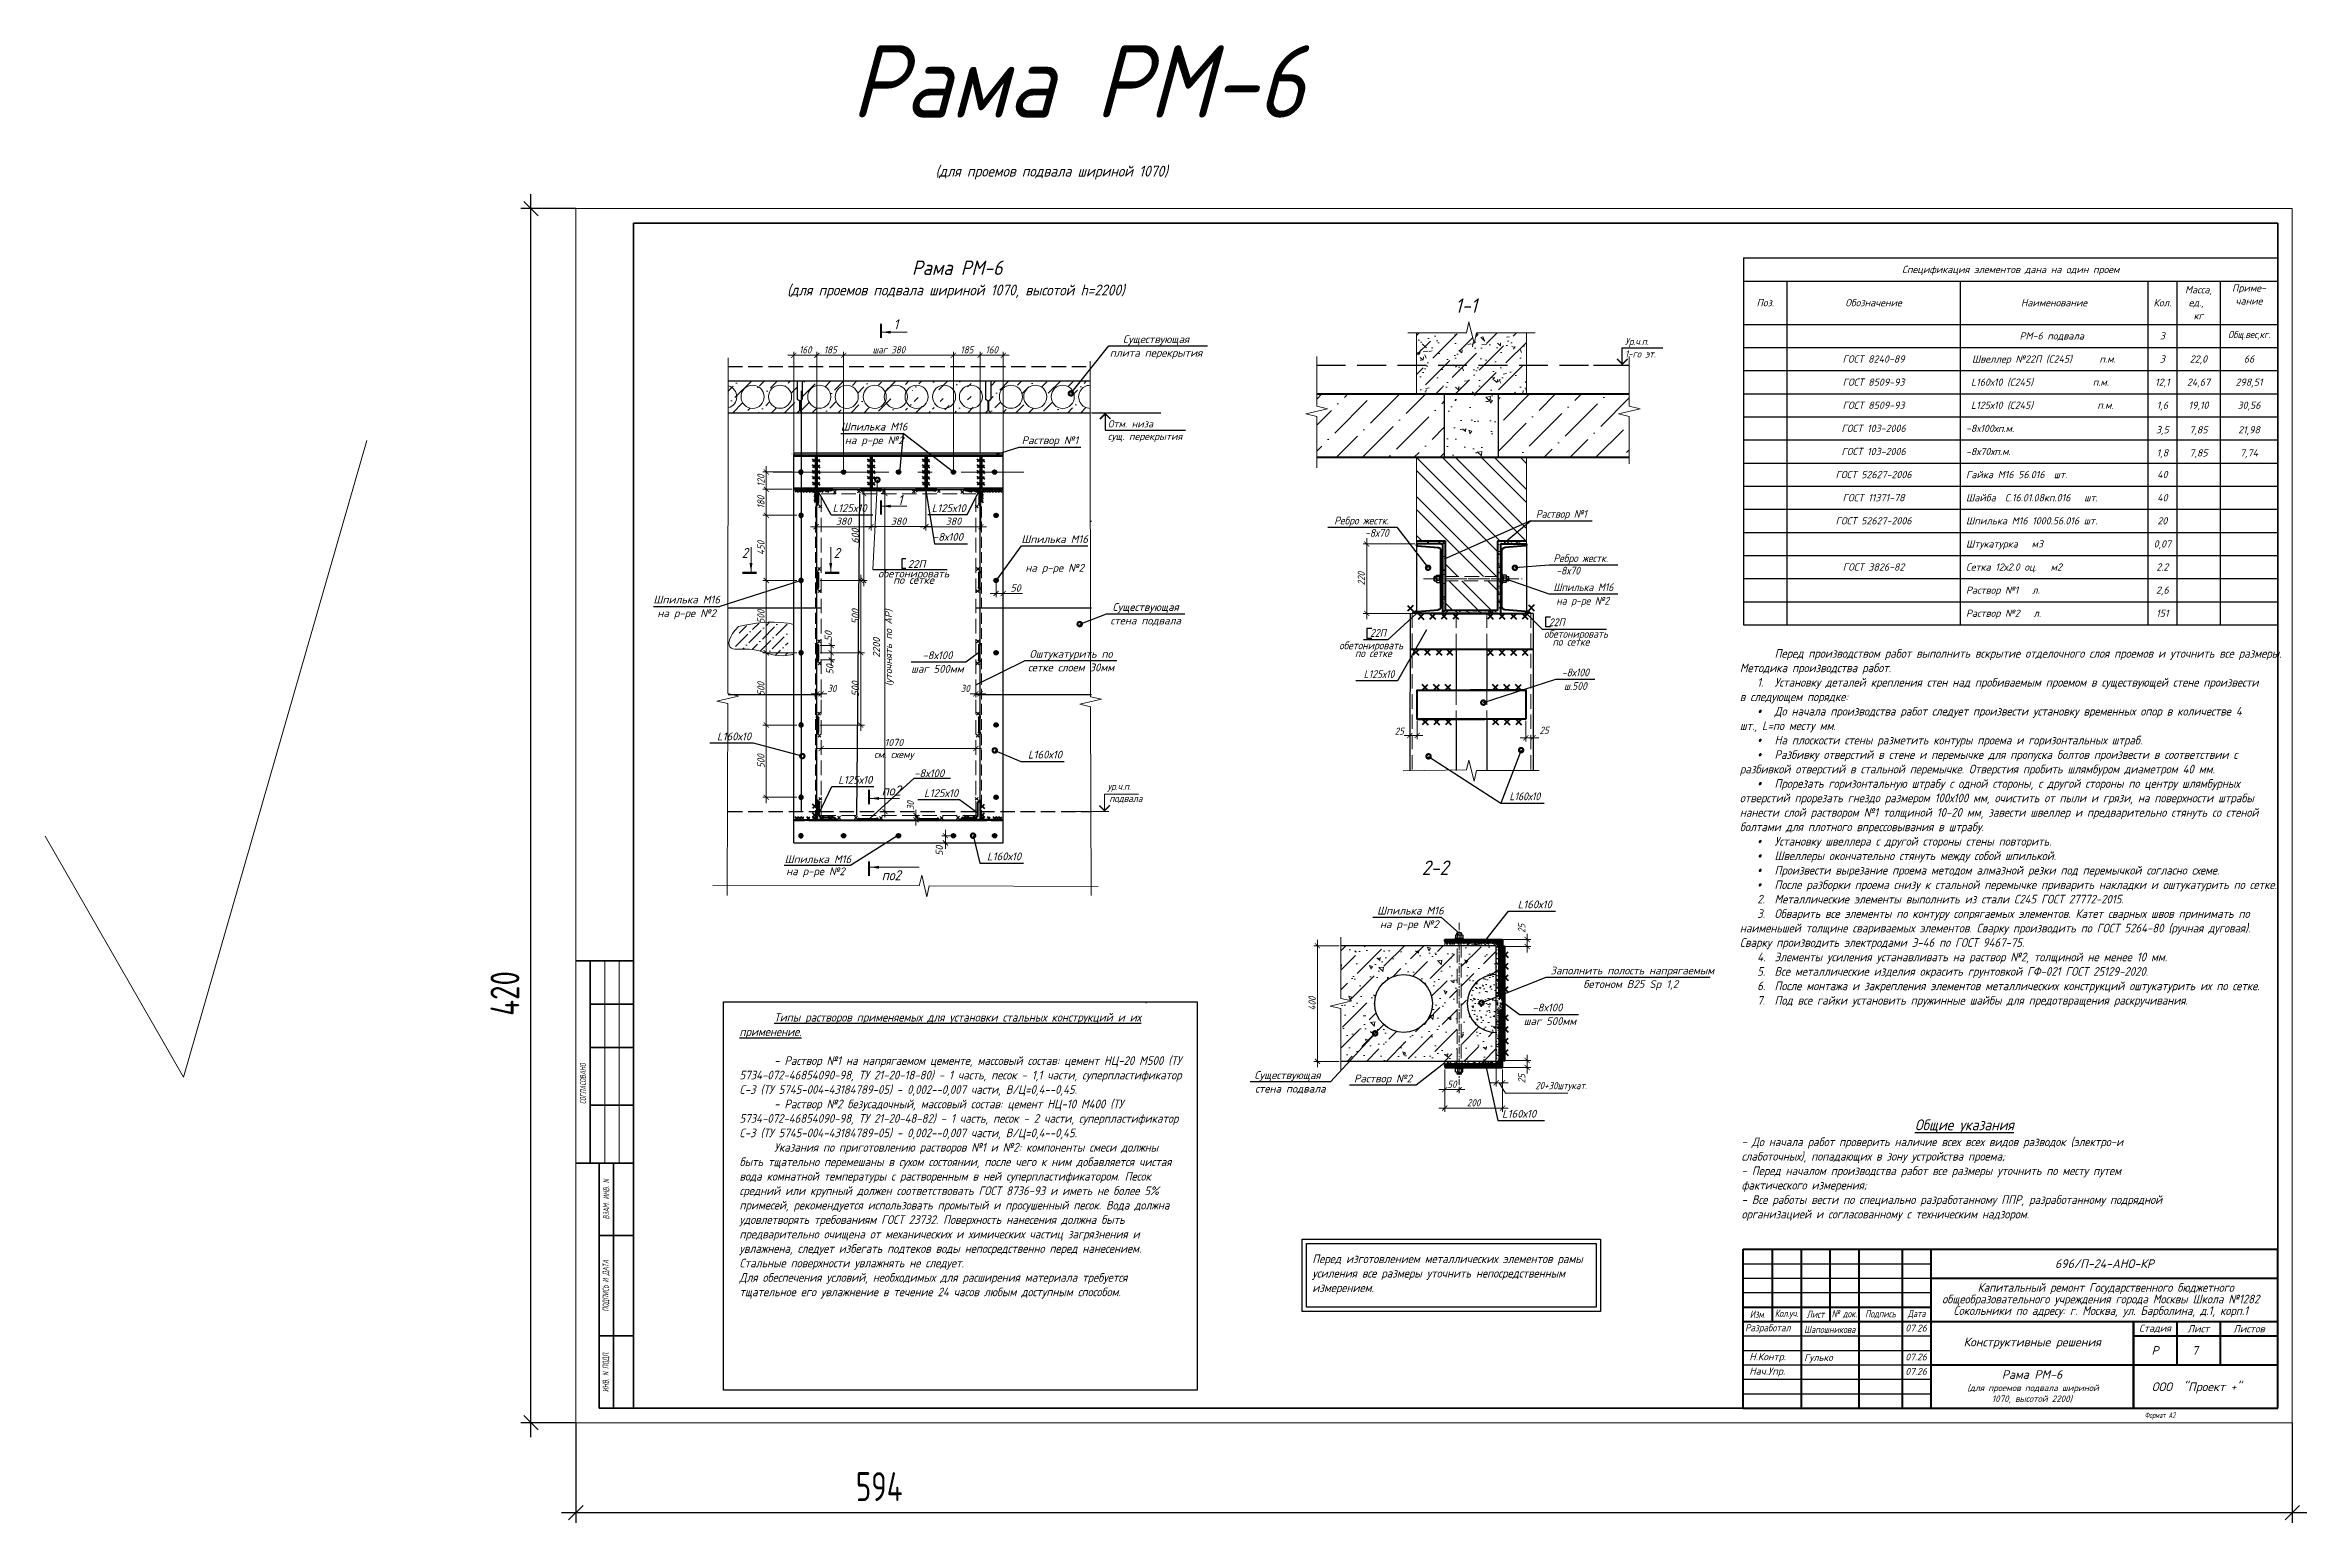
# Model space of a CAD drawing. Header units: millimetres. Extents: x 749182 to 2267578, y 70462 to 311449.
# Drawn here: x 2066793 to 2082445, y 154234 to 164457 of the extents above; entities that cross this region are included whole.
import ezdxf
from ezdxf.enums import TextEntityAlignment as Align

# ---------------------------------------------------------------- set-up
doc = ezdxf.new("R2010")
doc.units = ezdxf.units.MM
for name, pattern in [('015-60-22-12-0682-ПЗУ-20_П_изм1$0$K5LT_AXLED_REINFORCED', [13, 8, -2, 1, -2]), ('GOST2.303 4', [7, 5, -2, 0]), ('ГОСТ 2.303 4', [7, 5, -2, 0]), ('осеваяX2', [4, 2.5, -0.5, 0.5, -0.5])]:
    doc.linetypes.add(name, pattern=pattern)
doc.layers.get('Defpoints').update_dxf_attribs({"color": 255})
for name, color, linetype, lineweight in [('1Стены', 252, 'Continuous', 25), ('Shtamp', 7, 'Continuous', 35), ('монолит', 176, 'Continuous', 50), ('Оси', 165, 'осеваяX2', 13), ('Размер', 7, 'Continuous', 13), ('размеры', 7, 'Continuous', 9), ('Размеры КР', 164, 'Continuous', 9), ('сварка', 156, 'Continuous', 9), ('Стены', 184, 'Continuous', 40), ('штамп', 7, 'Continuous', 25), ('штрих', 8, 'Continuous', 5), ('Штрих кирпич', 252, 'Continuous', 9), ('штриховка кирпич', 42, 'Continuous', 5)]:
    doc.layers.add(name, color=color, linetype=linetype, lineweight=lineweight)
doc.layers.add('CS_UNPLOTTED', color=254, linetype='Continuous', plot=False)
for name, color, linetype in [('VPORTS', 7, 'Continuous'), ('металл', 124, 'Continuous'), ('Текст', 7, 'Continuous'), ('Штриховка', 252, 'Continuous')]:
    doc.layers.add(name, color=color, linetype=linetype)
doc.styles.add('GOST', font='', dxfattribs={"width": 0.8, "oblique": 10})
doc.styles.add('GOST 2.304_new', font='isocpeur.ttf', dxfattribs={"width": 0.9, "oblique": 15})
doc.styles.add('БДА100', font='romand.shx', dxfattribs={"width": 0.7})
doc.styles.add('М2', font='isocpeui.ttf')
doc.styles.get('GOST').set_extended_font_data('GOST type A')
doc.linetypes.add('зигзаг', pattern='A,0.00254,-5.08,[131,ltypeshp.shx,S=5.08,R=0,X=-5.08,Y=0],-10.16,[131,ltypeshp.shx,S=5.08,R=180,X=5.08,Y=0],-5.08', length=20.32254)
doc.dimstyles.new('SPDS', dxfattribs={"dimscale": 25, "dimtxt": 2.5, "dimasz": 1.77, "dimexe": 1.25, "dimexo": 0.625, "dimtad": 1, "dimdec": 0, "dimrnd": 0.001, "dimtxsty": 'GOST 2.304_new', "dimblk": 'ARCHTICK', "dimcen": 2.5, "dimdle": 2, "dimclrt": 256, "dimazin": 2, "dimtfac": 0.75, "dimtdec": 0, "dimtmove": 1, "dimatfit": 3, "dimfxl": 0, "dimtolj": 1, "dimlwd": 9, "dimlwe": 9, "dimarcsym": 0})
doc.dimstyles.new('SPDS 1_10', dxfattribs={"dimscale": 10, "dimtxt": 2.5, "dimasz": 1.77, "dimexe": 1.25, "dimexo": 0.625, "dimtad": 1, "dimdec": 0, "dimrnd": 0.001, "dimtxsty": 'М2', "dimblk": 'ARCHTICK', "dimcen": 2.5, "dimdle": 2, "dimclrt": 256, "dimadec": 0, "dimazin": 2, "dimtfac": 0.75, "dimtdec": 0, "dimtmove": 1, "dimatfit": 3, "dimfxl": 0, "dimtolj": 1, "dimlwd": 9, "dimlwe": 9, "dimarcsym": 0})
doc.dimstyles.new('SPDS 1_20', dxfattribs={"dimscale": 20, "dimtxt": 2.5, "dimasz": 1.77, "dimexe": 1.25, "dimexo": 0.625, "dimtad": 1, "dimdec": 0, "dimrnd": 0.001, "dimtxsty": 'М2', "dimblk": 'ARCHTICK', "dimcen": 2.5, "dimdle": 2, "dimclrt": 256, "dimadec": 0, "dimazin": 2, "dimtfac": 0.75, "dimtdec": 0, "dimtmove": 1, "dimatfit": 3, "dimfxl": 0, "dimtolj": 1, "dimlwd": 9, "dimlwe": 9, "dimarcsym": 0})
doc.dimstyles.new('БДА1', dxfattribs={"dimtxt": 2, "dimasz": 1, "dimexe": 0.7, "dimexo": 0, "dimgap": 0.8, "dimtad": 1, "dimdec": 0, "dimrnd": 1, "dimzin": 0, "dimdsep": 46, "dimtxsty": 'БДА100', "dimblk": 'OBLIQUE', "dimcen": 2, "dimdle": 1, "dimadec": 0, "dimazin": 0, "dimtfac": 1, "dimtdec": 0, "dimtmove": 1, "dimatfit": 3, "dimldrblk": 'NONE', "dimfxl": 0, "dimtolj": 1, "dimtzin": 0, "dimlwd": -1, "dimlwe": -1, "dimarcsym": 0})
pattern_1 = [(37.5, (-41932276.962, -1431073.833), (-0.800015648, 24.470661866), [0, -19.304, 0, -21.59, 0, -20.6375]), (7.5, (-41932276.962, -1431073.833), (22.476164157, 35.841255028), [0, -10.414, 0, -17.399, 0, -6.6675]), (327.5, (-41932292.583, -1431073.833), (39.549618512, 0.071859234), [0, -6.35, 0, -22.86, 0, -29.845]), (317.5, (-41932292.583, -1431073.833), (38.177822624, 11.146466163), [0, -3.175, 0, -14.986, 0, -17.145])]
pattern_2 = [(45, (-41934123.9022, -1431703.9427), (-2.24506403027, 2.24506403027), [])]

msp = doc.modelspace()

# ---------------------------------------------------------------- texts
at = {"color": 0, "lineweight": -3, "ltscale": 0.071429, "char_height": 60, "attachment_point": 1, "style": 'М2'}
for s, insert, width in [('\\pi80.62524;7', (2081569.6177, 155457.1327), 194.341398), ('\\pi312.02962;Рама РМ-6{\\H0.75x; \\P\\pi72.93871;(для проемов подвала шириной \\P\\pi243.51257;1070, высотой 2200)}', (2080022.1779, 155290.1224), 1057.195604)]:
    msp.add_mtext(s, dxfattribs=dict(at, insert=insert, width=width))
at = {"layer": 'Размер', "linetype": 'Continuous', "ltscale": 20, "style": 'GOST 2.304_new', "oblique": 15, "width": 0.9}
for s, p in [('1', (2072664.7424, 162491.84)), ('1', (2072693.3809, 161276.201)), ('2', (2071613.2273, 160909.1262)), ('2', (2072249.059, 160909.1262)), ('по2', (2072581.9146, 159266.1546)), ('по2', (2072581.9146, 158679.8705))]:
    msp.add_text(s, height=70, dxfattribs=at).set_placement(p)
for s, p in [('ур.ч.п.', (2074144.0473, 159355.0191)), ('подвала', (2074157.2469, 159270.59))]:
    msp.add_text(s, height=50, dxfattribs=at).set_placement(p, align=Align.TOP_LEFT)
at = {"layer": 'Текст', "linetype": 'Continuous', "ltscale": 100, "style": 'М2'}
for s, height, p in [('Спецификация элементов дана на один проем', 49.96875, (2080395.8207, 162905.9529)), ('Масса,', 49.96875, (2081695.0082, 162766.0404)), ('Приме-', 49.96875, (2082044.7895, 162778.0547)), ('Поз.', 49.96875, (2078696.8832, 162676.0967)), ('Обозначение', 49.96875, (2079446.4145, 162676.0967)), ('Наименование', 49.96875, (2080695.6332, 162676.0967)), ('Кол.', 49.96875, (2081445.1645, 162676.0967)), ('ед., ', 49.96875, (2081695.0082, 162676.0967)), ('чание', 49.96875, (2082044.7895, 162688.111)), ('РМ-6 подвала ', 49.96875, (2080695.6332, 162446.2404)), ('3', 49.9688, (2081445.1645, 162446.507)), ('кг', 49.96875, (2081695.0082, 162586.1529)), ('ГОСТ 8240-89', 49.96875, (2079446.4145, 162286.3404)), ('3', 49.9688, (2081445.1645, 162286.3404)), ('22,0', 49.96875, (2081695.0082, 162286.3404)), ('66', 49.96875, (2082044.7895, 162286.3404)), ('ГОСТ 8509-93', 49.96875, (2079446.4145, 162126.4404)), ('12,1', 49.96875, (2081445.1645, 162126.4404)), ('24,67', 49.96875, (2081695.0082, 162126.4404)), ('298,51', 49.96875, (2082044.7895, 162126.4404)), ('ГОСТ 8509-93', 49.96875, (2079446.4145, 161966.5404)), ('1,6', 49.96875, (2081445.1645, 161966.5404)), ('19,10', 49.96875, (2081695.0082, 161966.5404)), ('30,56', 49.96875, (2082044.7895, 161966.5404)), ('ГОСТ 103-2006', 49.96875, (2079446.4145, 161806.6404)), ('3,5', 49.96875, (2081445.1645, 161796.6467)), ('7,85', 49.96875, (2081695.0082, 161796.6467)), ('21,98', 49.96875, (2082044.7895, 161796.6467)), ('ГОСТ 103-2006', 49.96875, (2079446.4145, 161646.7404)), ('1,8', 49.96875, (2081445.1645, 161636.7467)), ('7,85', 49.96875, (2081695.0082, 161636.7467)), ('7,74', 49.96875, (2082044.7895, 161636.7467)), ('ГОСТ 52627-2006', 49.96875, (2079446.4145, 161486.8404)), ('40', 49.96875, (2081445.1645, 161486.8404)), ('ГОСТ 11371-78', 49.96875, (2079446.4145, 161326.9404)), ('40', 49.96875, (2081445.1645, 161326.9404)), ('ГОСТ 52627-2006', 49.96875, (2079446.4145, 161167.0404)), ('20', 49.96875, (2081445.1645, 161167.0404)), ('0,07', 49.96875, (2081445.1645, 161007.1404)), ('ГОСТ 3826-82', 49.96875, (2079446.4145, 160847.2404)), ('2.2', 49.96875, (2081445.1645, 160847.2404)), ('2,6', 49.96875, (2081445.1645, 160687.3404)), ('151', 49.96875, (2081445.1645, 160527.4404))]:
    msp.add_text(s, height=height, dxfattribs=at).set_placement(p, align=Align.MIDDLE_CENTER)
at = {"layer": 'Текст', "ltscale": 20, "style": 'М2'}
for s, p in [('плита перекрытия', (2074480.6537, 162356.5922)), ('на р-ре №2', (2072529.5672, 161751.4081)), ('на р-ре №2', (2073778.8299, 160868.2848)), ('на р-ре №2', (2071232.1351, 160554.8203)), ('стена подвала', (2074408.7117, 160503.5676)), ('шаг 500мм', (2072967.2229, 160169.5894)), ('сетке слоем 30мм', (2073892.2093, 160179.4985)), ('на р-ре №2', (2072123.4952, 158768.9678))]:
    msp.add_text(s, height=54, dxfattribs=at).set_placement(p, align=Align.TOP_CENTER)
for s, p in [('Существующая', (2074480.6537, 162396.5922)), ('Шпилька М16', (2072529.5672, 161791.4081)), ('Раствор №1', (2073746.0811, 161697.3118)), ('L125х10', (2072359.7425, 161228.0408)), ('L125х10', (2073045.8362, 161227.2862)), ('-8х100', (2073040.1445, 161028.4141)), ('Шпилька М16', (2073778.8299, 161013.2848)), ('Шпилька М16', (2071232.1351, 160594.8203)), ('Существующая', (2074408.7117, 160543.5676)), ('-8х100', (2072967.2229, 160209.5894)), ('Оштукатурить по', (2073892.2093, 160219.4985)), ('L160х10', (2071559.9337, 159648.4156)), ('L160х10', (2073711.8323, 159522.2666)), ('L125х10', (2072398.525, 159348.0313)), ('-8х100', (2072910.0012, 159393.197)), ('L125х10', (2072992.8582, 159256.054)), ('L160х10', (2073428.8018, 158818.2859)), ('Шпилька М16', (2072140.2496, 158798.9365))]:
    msp.add_text(s, height=54, dxfattribs=at).set_placement(p, align=Align.CENTER)
at = {"layer": 'Текст', "linetype": 'Continuous', "ltscale": 100, "style": 'М2'}
for s, p in [('Швеллер №22П (С245)      п.м.', (2080127.1883, 162286.3404)), ('L160х10 (С245)             п.м.', (2080120.4179, 162126.4404)), ('L125х10 (С245)              п.м.', (2080120.4179, 161966.5404)), ('-8х100хп.м. ', (2080086.0145, 161806.6404)), ('-8х70хп.м. ', (2080086.0145, 161646.7404)), ('Гайка М16 56.016  шт.', (2080086.0145, 161486.8404)), ('Шайба  С.16.01.08кп.016   шт.', (2080086.0145, 161326.9404)), ('Шпилька М16 1000.56.016 шт.', (2080086.0145, 161167.0404)), ('Штукатурка   м3', (2080086.0145, 161007.1404)), ('Сетка 12х2.0 оц.   м2', (2080086.0145, 160847.2404)), ('Раствор №1   л.', (2080086.0145, 160687.3404)), ('Раствор №2   л.', (2080086.0145, 160527.4404))]:
    msp.add_text(s, height=49.96875, dxfattribs=at).set_placement(p, align=Align.MIDDLE_LEFT)
at = {"layer": 'Текст', "linetype": 'Continuous', "ltscale": 10, "style": 'М2'}
msp.add_text('Отм. низа', height=50, dxfattribs=at).set_placement((2074146.9057, 161812.6424))
msp.add_text('сущ. перекрытия', height=50, dxfattribs=at).set_placement((2074146.9057, 161776.6424), align=Align.TOP_LEFT)
at = {"layer": 'Текст', "ltscale": 10, "style": 'М2'}
for s, p in [('обетонировать ', (2072820.1271, 160775.0139)), ('по сетке', (2072802.4621, 160730.5244)), ('22П', (2072823.6167, 160841.2193))]:
    msp.add_text(s, height=54, dxfattribs=at).set_placement(p, align=Align.CENTER)
at = {"layer": 'Текст', "lineweight": 30, "ltscale": 20, "char_height": 100, "attachment_point": 1, "style": 'GOST 2.304_new'}
for s, width, insert in [('\\pi488.453;{\\H5x;Рама РМ-6 \\P\\pi1073.019;\\H0.15x;(для проемов подвала шириной 1070)}', 4169.856161, (2071881.0844, 164457.0255)), ('\\pi909.88042;Рама РМ-6{\\H0.75x; \\P\\pi45.85794;(для проемов подвала шириной 1070, высотой h=2200)}', 2476.350679, (2071881.0844, 162967.9068))]:
    msp.add_mtext_dynamic_manual_height_columns(s, width=width, gutter_width=125, heights=[0], dxfattribs=dict(at, insert=insert))
at = {"layer": 'Текст', "linetype": 'Continuous', "ltscale": 100, "insert": (2082045.8716, 162449.0459), "char_height": 49.96875, "width": 345.651972, "attachment_point": 5, "style": 'GOST 2.304_new'}
msp.add_mtext('{\\W0.9;Общ.вес,кг.}', dxfattribs=at)
at = {"layer": 'Текст', "ltscale": 20, "char_height": 60, "attachment_point": 1, "style": 'GOST 2.304_new'}
for s, width, gutter_width, heights, insert in [('       Перед производством работ выполнить вскрытие отделочного слоя проемов и уточнить все размеры. \\PМетодика производства работ.\\P\\pi120;1.^IУстановку деталей крепления стен над пробиваемым проемом в существующей стене произвести в следующем порядке: \\P{\\fSymbol|b0|i1|c2|p18;·^I}До начала производства работ следует произвести установку временных опор в количестве 4 шт., L=по месту мм. \\P{\\fSymbol|b0|i1|c2|p18;·^I}На плоскости стены разметить контуры проема и горизонтальных штраб. \\P{\\fSymbol|b0|i1|c2|p18;·^I}Разбивку отверстий в стене и перемычке для пропуска болтов произвести в соответствии с разбивкой отверстий в стальной перемычке. Отверстия пробить шлямбуром диаметром 40 мм. \\P{\\fSymbol|b0|i1|c2|p18;·^I}Прорезать горизонтальную штрабу с одной стороны, с другой стороны по центру шлямбурных отверстий прорезать гнездо размером 100х100 мм, очистить от пыли и грязи, на поверхности штрабы нанести слой раствором №1 толщиной 10-20 мм, завести швеллер и предварительно стянуть со стеной болтами для плотного впрессовывания в штрабу. \\P{\\fSymbol|b0|i1|c2|p18;·^I}Установку швеллера с другой стороны стены повторить. \\P{\\fSymbol|b0|i1|c2|p18;·^I}Швеллеры окончательно стянуть между собой шпилькой. \\P{\\fSymbol|b0|i1|c2|p18;·^I}Произвести вырезание проема методом алмазной резки под перемычкой согласно схеме. \\P{\\fSymbol|b0|i1|c2|p18;·^I}После разборки проема снизу к стальной перемычке приварить накладки и оштукатурить по сетке. \\P2.^IМеталлические элементы выполнить из стали С245 ГОСТ 27772-2015. \\P3.^IОбварить все элементы по контуру сопрягаемых элементов. Катет сварных швов принимать по наименьшей толщине свариваемых элементов. Сварку производить по ГОСТ 5264-80 (ручная дуговая). Сварку производить электродами Э-46 по ГОСТ 9467-75.\\P4.^IЭлементы усиления устанавливать на раствор №2, толщиной не менее 10 мм. \\P5.^IВсе металлические изделия окрасить грунтовкой ГФ-021 ГОСТ 25129-2020. \\P6.^IПосле монтажа и закрепления элементов металлических конструкций оштукатурить их по сетке.\\P7.^IПод все гайки установить пружинные шайбы для предотвращения раскручивания. ', 3584.340827, 1500, [4759.4016], (2078520.8881, 160279.4628)), ('^I^I^I^I^I{\\H1.25x;\\LОбщие указания\\P}- До начала работ проверить наличие всех всех видов разводок (электро-и слаботочных), попадающих в зону устройства проема;\\P- Перед началом производства работ все размеры уточнить по месту путем фактического измерения;\\P- Все работы вести по специально разработанному ППР, разработанному подрядной организацией и согласованному с техническим надзором.', 2903.174826, 125, [0], (2078532.8037, 157025.099)), ('Перед изготовлением металлических элементов рамы усиления все размеры уточнить непосредственным измерением.', 1952.323026, 125, [0], (2075561.8876, 156090.7646))]:
    msp.add_mtext_dynamic_manual_height_columns(s, width=width, gutter_width=gutter_width, heights=heights, dxfattribs=dict(at, insert=insert))
at = {"layer": 'Текст', "ltscale": 20, "insert": (2071597.356, 157762.0029), "char_height": 60, "width": 3055.115397, "attachment_point": 1, "style": 'GOST 2.304_new'}
msp.add_mtext('^I{\\LТипы растворов применяемых для установки стальных конструкций и их применение.\\P}\\P^I- Раствор №1 на напрягаемом цементе, массовый состав: цемент НЦ-20 М500 (ТУ 5734-072-46854090-98, ТУ 21-20-18-80) - 1 часть, песок - 1,1 части, суперпластификатор С-3 (ТУ 5745-004-43184789-05) - 0,002--0,007 части, В/Ц=0,4--0,45. \\P^I- Раствор №2 безусадочный, массовый состав: цемент НЦ-10 М400 (ТУ 5734-072-46854090-98, ТУ 21-20-48-82) - 1 часть, песок - 2 части, суперпластификатор С-3 (ТУ 5745-004-43184789-05) - 0,002--0,007 части, В/Ц=0,4--0,45.\\P^IУказания по приготовлению растворов №1 и №2: компоненты смеси должны быть тщательно перемешаны в сухом состоянии, после чего к ним добавляется чистая вода комнатной температуры с растворенным в ней суперпластификатором. Песок средний или крупный должен соответствовать ГОСТ 8736-93 и иметь не более 5% примесей, рекомендуется использовать промытый и просушенный песок. Вода должна удовлетворять требованиям ГОСТ 23732. Поверхность нанесения должна быть предварительно очищена от механических и химических частиц загрязнения и увлажнена, следует избегать подтеков воды непосредственно перед нанесением. Стальные поверхности увлажнять не следует.\\PДля обеспечения условий, необходимых для расширения материала требуется тщательное его увлажнение в течение 24 часов любым доступным способом.', dxfattribs=at)

# ---------------------------------------------------------------- blocks, each defined once
blk = doc.blocks.new('м16')
at = {"layer": 'металл', "lineweight": 30, "ltscale": 20}
for p, q in [((-11, 6), (0, 13)), ((-11, -6), (-11, 6)), ((0, 13), (11, 6)), ((11, 6), (11, -6)), ((0, -13), (-11, -6)), ((11, -6), (0, -13))]:
    blk.add_line(p, q, dxfattribs=at)
blk.add_circle((0, 0), 15, dxfattribs=at)
for radius, start, end in [(10.4, 0, 180), (10.4, 180, 0), (6.92, 0, 180), (6.92, 180, 0)]:
    blk.add_arc((0, 0), radius, start, end, dxfattribs=at)
at = {"layer": 'металл', "linetype": 'Continuous', "lineweight": 25, "ltscale": 20}
blk.add_arc((0, 0), 8, 255, 165, dxfattribs=at)
at = {"layer": 'Оси', "ltscale": 20}
for p, q in [((17, 0), (-17, 0)), ((0, 17), (0, -17))]:
    blk.add_line(p, q, dxfattribs=at)
blk = doc.blocks.new('_ArchTick')
at = {"color": 0, "linetype": 'ByBlock', "const_width": 0.15}
blk.add_lwpolyline([(-0.5, -0.5), (0.5, 0.5)], dxfattribs=at)
blk = doc.blocks.new('*D1716')
at = {"layer": 'Defpoints', "color": 0, "lineweight": 20, "ltscale": 20, "transparency": 16777216}
for p in [(2072133, 159994), (2072133, 159970), (2072163, 159994)]:
    blk.add_point(p, dxfattribs=at)
at = {"layer": 'Размер', "color": 0, "lineweight": 9, "ltscale": 20, "transparency": 16777216}
for p, q in [((2072203, 159970), (2072093, 159970)), ((2072133, 159982), (2072133, 159945)), ((2072163, 159982), (2072163, 159945))]:
    blk.add_line(p, q, dxfattribs=at)
at = {"layer": 'Размер', "color": 0, "lineweight": 9, "ltscale": 20, "transparency": 16777216, "xscale": 35.4, "yscale": 35.4, "zscale": 35.4}
for p, rotation in [((2072133, 159970), 179.9999999995553), ((2072163, 159970), 359.9999999995553)]:
    blk.add_blockref('_ArchTick', p, dxfattribs=dict(at, rotation=rotation))
at = {"layer": 'Размер', "ltscale": 20, "transparency": 16777216, "insert": (2072237, 160007), "char_height": 50, "attachment_point": 5, "style": 'GOST 2.304_new'}
blk.add_mtext('\\A1;30', dxfattribs=at)
blk = doc.blocks.new('свар')
at = {"layer": 'сварка', "color": 0, "linetype": 'Continuous', "ltscale": 10}
for p, q in [((10, 10), (-10, -10)), ((-10, 10), (10, -10))]:
    blk.add_line(p, q, dxfattribs=at)
blk = doc.blocks.new('*D1717')
at = {"layer": 'Defpoints', "color": 0, "lineweight": 20, "ltscale": 20, "transparency": 16777216}
for p in [(2073233, 159994), (2073263, 159994), (2073263, 159970)]:
    blk.add_point(p, dxfattribs=at)
at = {"layer": 'Размер', "color": 0, "lineweight": 9, "ltscale": 20, "transparency": 16777216}
for p, q in [((2073193, 159970), (2073303, 159970)), ((2073233, 159982), (2073233, 159945)), ((2073263, 159982), (2073263, 159945))]:
    blk.add_line(p, q, dxfattribs=at)
at = {"layer": 'Размер', "color": 0, "lineweight": 9, "ltscale": 20, "transparency": 16777216, "xscale": 35.4, "yscale": 35.4, "zscale": 35.4, "rotation": 180}
blk.add_blockref('_ArchTick', (2073233, 159970), dxfattribs=at)
at = {"layer": 'Размер', "color": 0, "lineweight": 9, "ltscale": 20, "transparency": 16777216, "xscale": 35.4, "yscale": 35.4, "zscale": 35.4}
blk.add_blockref('_ArchTick', (2073263, 159970), dxfattribs=at)
at = {"layer": 'Размер', "ltscale": 20, "transparency": 16777216, "insert": (2073160, 160007), "char_height": 50, "attachment_point": 5, "style": 'GOST 2.304_new'}
blk.add_mtext('\\A1;30', dxfattribs=at)
blk = doc.blocks.new('*D1707')
at = {"layer": 'Defpoints', "color": 0, "lineweight": 20, "ltscale": 20, "transparency": 16777216}
for p in [(2072447, 161354), (2072144, 160754), (2072457, 160754)]:
    blk.add_point(p, dxfattribs=at)
at = {"layer": 'Размер', "color": 0, "lineweight": 9, "ltscale": 20, "transparency": 16777216}
for p, q in [((2072457, 161394), (2072457, 160714)), ((2072459, 161354), (2072482, 161354)), ((2072157, 160754), (2072482, 160754))]:
    blk.add_line(p, q, dxfattribs=at)
at = {"layer": 'Размер', "color": 0, "lineweight": 9, "ltscale": 20, "transparency": 16777216, "xscale": 35.4, "yscale": 35.4, "zscale": 35.4}
for p, rotation in [((2072457, 161354), 90), ((2072457, 160754), 270)]:
    blk.add_blockref('_ArchTick', p, dxfattribs=dict(at, rotation=rotation))
at = {"layer": 'Размер', "ltscale": 20, "transparency": 16777216, "insert": (2072399, 161061), "char_height": 50, "attachment_point": 5, "rotation": 90, "style": 'М2'}
blk.add_mtext('\\A1;600', dxfattribs=at)
blk = doc.blocks.new('*D1708')
at = {"layer": 'Defpoints', "color": 0, "lineweight": 20, "ltscale": 20, "transparency": 16777216}
for p in [(2072144, 160754), (2072144, 160254), (2072437, 160254)]:
    blk.add_point(p, dxfattribs=at)
at = {"layer": 'Размер', "color": 0, "lineweight": 9, "ltscale": 20, "transparency": 16777216}
for p, q in [((2072157, 160754), (2072462, 160754)), ((2072437, 160794), (2072437, 160214)), ((2072157, 160254), (2072462, 160254))]:
    blk.add_line(p, q, dxfattribs=at)
at = {"layer": 'Размер', "color": 0, "lineweight": 9, "ltscale": 20, "transparency": 16777216, "xscale": 35.4, "yscale": 35.4, "zscale": 35.4}
for p, rotation in [((2072437, 160754), 90), ((2072437, 160254), 270)]:
    blk.add_blockref('_ArchTick', p, dxfattribs=dict(at, rotation=rotation))
at = {"layer": 'Размер', "ltscale": 20, "transparency": 16777216, "insert": (2072399, 160504), "char_height": 50, "attachment_point": 5, "rotation": 90, "style": 'М2'}
blk.add_mtext('\\A1;500', dxfattribs=at)
blk = doc.blocks.new('*D1709')
at = {"layer": 'Defpoints', "color": 0, "lineweight": 20, "ltscale": 20, "transparency": 16777216}
for p in [(2072144, 160304), (2072232, 160304), (2072157, 160254)]:
    blk.add_point(p, dxfattribs=at)
at = {"layer": 'Размер', "color": 0, "lineweight": 9, "ltscale": 20, "transparency": 16777216}
for p, q in [((2072157, 160304), (2072257, 160304)), ((2072232, 160214), (2072232, 160344)), ((2072169, 160254), (2072257, 160254))]:
    blk.add_line(p, q, dxfattribs=at)
at = {"layer": 'Размер', "color": 0, "lineweight": 9, "ltscale": 20, "transparency": 16777216, "xscale": 35.4, "yscale": 35.4, "zscale": 35.4}
for p, rotation in [((2072232, 160304), 90), ((2072232, 160254), 270)]:
    blk.add_blockref('_ArchTick', p, dxfattribs=dict(at, rotation=rotation))
at = {"layer": 'Размер', "ltscale": 20, "transparency": 16777216, "insert": (2072212, 160369), "char_height": 50, "attachment_point": 5, "rotation": 90, "style": 'М2'}
blk.add_mtext('\\A1;50', dxfattribs=at)
blk = doc.blocks.new('*D1710')
at = {"layer": 'Defpoints', "color": 0, "lineweight": 20, "ltscale": 20, "transparency": 16777216}
for p in [(2072147, 160204), (2072157, 160254), (2072232, 160204)]:
    blk.add_point(p, dxfattribs=at)
at = {"layer": 'Размер', "color": 0, "lineweight": 9, "ltscale": 20, "transparency": 16777216}
for p, q in [((2072232, 160294), (2072232, 160164)), ((2072159, 160204), (2072257, 160204)), ((2072169, 160254), (2072257, 160254))]:
    blk.add_line(p, q, dxfattribs=at)
at = {"layer": 'Размер', "color": 0, "lineweight": 9, "ltscale": 20, "transparency": 16777216, "xscale": 35.4, "yscale": 35.4, "zscale": 35.4}
for p, rotation in [((2072232, 160254), 90), ((2072232, 160204), 270)]:
    blk.add_blockref('_ArchTick', p, dxfattribs=dict(at, rotation=rotation))
at = {"layer": 'Размер', "ltscale": 20, "transparency": 16777216, "insert": (2072223, 160139), "char_height": 50, "attachment_point": 5, "rotation": 90, "style": 'М2'}
blk.add_mtext('\\A1;50', dxfattribs=at)
blk = doc.blocks.new('*D1711')
at = {"layer": 'Defpoints', "color": 0, "lineweight": 20, "ltscale": 20, "transparency": 16777216}
for p in [(2073373, 160754), (2073423, 160754), (2073423, 160664)]:
    blk.add_point(p, dxfattribs=at)
at = {"layer": 'Размер', "color": 0, "lineweight": 9, "ltscale": 20, "transparency": 16777216}
for p, q in [((2073333, 160664), (2073463, 160664)), ((2073373, 160742), (2073373, 160639)), ((2073423, 160742), (2073423, 160639)), ((2073556, 160664), (2073423, 160664))]:
    blk.add_line(p, q, dxfattribs=at)
at = {"layer": 'Размер', "color": 0, "lineweight": 9, "ltscale": 20, "transparency": 16777216, "xscale": 35.4, "yscale": 35.4, "zscale": 35.4, "rotation": 180}
blk.add_blockref('_ArchTick', (2073373, 160664), dxfattribs=at)
at = {"layer": 'Размер', "color": 0, "lineweight": 9, "ltscale": 20, "transparency": 16777216, "xscale": 35.4, "yscale": 35.4, "zscale": 35.4}
blk.add_blockref('_ArchTick', (2073423, 160664), dxfattribs=at)
at = {"layer": 'Размер', "ltscale": 20, "transparency": 16777216, "insert": (2073509, 160702), "char_height": 50, "attachment_point": 5, "style": 'М2'}
blk.add_mtext('\\A1;50', dxfattribs=at)
blk = doc.blocks.new('*D1712')
at = {"layer": 'Defpoints', "color": 0, "lineweight": 20, "ltscale": 20, "transparency": 16777216}
for p in [(2072144, 160254), (2072144, 159754), (2072437, 159754)]:
    blk.add_point(p, dxfattribs=at)
at = {"layer": 'Размер', "color": 0, "lineweight": 9, "ltscale": 20, "transparency": 16777216}
for p, q in [((2072437, 160294), (2072437, 159714)), ((2072157, 160254), (2072462, 160254)), ((2072157, 159754), (2072462, 159754))]:
    blk.add_line(p, q, dxfattribs=at)
at = {"layer": 'Размер', "color": 0, "lineweight": 9, "ltscale": 20, "transparency": 16777216, "xscale": 35.4, "yscale": 35.4, "zscale": 35.4}
for p, rotation in [((2072437, 160254), 90), ((2072437, 159754), 270)]:
    blk.add_blockref('_ArchTick', p, dxfattribs=dict(at, rotation=rotation))
at = {"layer": 'Размер', "ltscale": 20, "transparency": 16777216, "insert": (2072399, 160004), "char_height": 50, "attachment_point": 5, "rotation": 90, "style": 'М2'}
blk.add_mtext('\\A1;500', dxfattribs=at)
blk = doc.blocks.new('*D1713')
at = {"layer": 'Defpoints', "color": 0, "lineweight": 20, "ltscale": 20, "transparency": 16777216}
for p in [(2072808, 159128), (2072808, 159098), (2072819, 159128)]:
    blk.add_point(p, dxfattribs=at)
at = {"layer": 'Размер', "color": 0, "lineweight": 9, "ltscale": 20, "transparency": 16777216}
for p, q in [((2072819, 159058), (2072819, 159168)), ((2072821, 159128), (2072844, 159128)), ((2072821, 159098), (2072844, 159098))]:
    blk.add_line(p, q, dxfattribs=at)
at = {"layer": 'Размер', "color": 0, "lineweight": 9, "ltscale": 20, "transparency": 16777216, "xscale": 35.4, "yscale": 35.4, "zscale": 35.4}
for p, rotation in [((2072819, 159128), 90), ((2072819, 159098), 270)]:
    blk.add_blockref('_ArchTick', p, dxfattribs=dict(at, rotation=rotation))
at = {"layer": 'Размер', "ltscale": 20, "transparency": 16777216, "insert": (2072781, 159196), "char_height": 50, "attachment_point": 5, "rotation": 90, "style": 'GOST 2.304_new'}
blk.add_mtext('\\A1;30', dxfattribs=at)
blk = doc.blocks.new('*D1714')
at = {"layer": 'Defpoints', "color": 0, "lineweight": 20, "ltscale": 20, "transparency": 16777216}
for p in [(2071973, 162312), (2071973, 161625), (2072133, 161385)]:
    blk.add_point(p, dxfattribs=at)
at = {"layer": 'размеры', "color": 0, "lineweight": 9, "ltscale": 20, "transparency": 16777216}
for p, q in [((2072173, 162312), (2071933, 162312)), ((2071973, 161637), (2071973, 162337)), ((2072133, 161397), (2072133, 162337))]:
    blk.add_line(p, q, dxfattribs=at)
at = {"layer": 'размеры', "color": 0, "lineweight": 9, "ltscale": 20, "transparency": 16777216, "xscale": 35.4, "yscale": 35.4, "zscale": 35.4, "rotation": 180}
blk.add_blockref('_ArchTick', (2071973, 162312), dxfattribs=at)
at = {"layer": 'размеры', "color": 0, "lineweight": 9, "ltscale": 20, "transparency": 16777216, "xscale": 35.4, "yscale": 35.4, "zscale": 35.4}
blk.add_blockref('_ArchTick', (2072133, 162312), dxfattribs=at)
at = {"layer": 'размеры', "ltscale": 20, "transparency": 16777216, "insert": (2072053, 162350), "char_height": 50, "attachment_point": 5, "style": 'GOST 2.304_new'}
blk.add_mtext('\\A1;160', dxfattribs=at)
blk = doc.blocks.new('*D1715')
at = {"layer": 'Defpoints', "color": 0, "lineweight": 20, "ltscale": 20, "transparency": 16777216}
for p in [(2073423, 162312), (2073263, 161625), (2073423, 161625)]:
    blk.add_point(p, dxfattribs=at)
at = {"layer": 'размеры', "color": 0, "lineweight": 9, "ltscale": 20, "transparency": 16777216}
for p, q in [((2073223, 162312), (2073463, 162312)), ((2073263, 161637), (2073263, 162337)), ((2073423, 161637), (2073423, 162337))]:
    blk.add_line(p, q, dxfattribs=at)
at = {"layer": 'размеры', "color": 0, "lineweight": 9, "ltscale": 20, "transparency": 16777216, "xscale": 35.4, "yscale": 35.4, "zscale": 35.4, "rotation": 180}
blk.add_blockref('_ArchTick', (2073263, 162312), dxfattribs=at)
at = {"layer": 'размеры', "color": 0, "lineweight": 9, "ltscale": 20, "transparency": 16777216, "xscale": 35.4, "yscale": 35.4, "zscale": 35.4}
blk.add_blockref('_ArchTick', (2073423, 162312), dxfattribs=at)
at = {"layer": 'размеры', "ltscale": 20, "transparency": 16777216, "insert": (2073343, 162350), "char_height": 50, "attachment_point": 5, "style": 'GOST 2.304_new'}
blk.add_mtext('\\A1;160', dxfattribs=at)
blk = doc.blocks.new('*D1700')
at = {"layer": 'Defpoints', "color": 0, "lineweight": 20, "ltscale": 20, "transparency": 16777216}
for p in [(2072604, 161355), (2072618, 161355), (2072638, 159155)]:
    blk.add_point(p, dxfattribs=at)
at = {"layer": 'Размер', "color": 0, "lineweight": 9, "ltscale": 20, "transparency": 16777216}
for p, q in [((2072604, 159115), (2072604, 161395)), ((2072605, 161355), (2072579, 161355)), ((2072625, 159155), (2072579, 159155))]:
    blk.add_line(p, q, dxfattribs=at)
at = {"layer": 'Размер', "color": 0, "lineweight": 9, "ltscale": 20, "transparency": 16777216, "xscale": 35.4, "yscale": 35.4, "zscale": 35.4}
for p, rotation in [((2072604, 161355), 90), ((2072604, 159155), 270)]:
    blk.add_blockref('_ArchTick', p, dxfattribs=dict(at, rotation=rotation))
at = {"layer": 'Размер', "ltscale": 20, "transparency": 16777216, "insert": (2072594, 160289), "char_height": 50, "width": 670.58, "attachment_point": 5, "rotation": 90, "style": 'М2'}
blk.add_mtext('\\A1;2200 \\P(уточнять по АР)', dxfattribs=at)
blk = doc.blocks.new('*D1701')
at = {"layer": 'Defpoints', "color": 0, "lineweight": 20, "ltscale": 20, "transparency": 16777216}
for p in [(2071783, 161385), (2071973, 161505), (2071973, 161385)]:
    blk.add_point(p, dxfattribs=at)
at = {"layer": 'размеры', "color": 0, "lineweight": 9, "ltscale": 20, "transparency": 16777216}
for p, q in [((2071783, 161545), (2071783, 161345)), ((2071961, 161505), (2071758, 161505)), ((2071961, 161385), (2071758, 161385))]:
    blk.add_line(p, q, dxfattribs=at)
at = {"layer": 'размеры', "color": 0, "lineweight": 9, "ltscale": 20, "transparency": 16777216, "xscale": 35.4, "yscale": 35.4, "zscale": 35.4}
for p, rotation in [((2071783, 161505), 90), ((2071783, 161385), 270)]:
    blk.add_blockref('_ArchTick', p, dxfattribs=dict(at, rotation=rotation))
at = {"layer": 'размеры', "ltscale": 20, "transparency": 16777216, "insert": (2071746, 161445), "char_height": 50, "attachment_point": 5, "rotation": 90, "style": 'GOST 2.304_new'}
blk.add_mtext('\\A1;120', dxfattribs=at)
blk = doc.blocks.new('*D1702')
at = {"layer": 'Defpoints', "color": 0, "lineweight": 20, "ltscale": 20, "transparency": 16777216}
for p in [(2071973, 161385), (2071783, 161205), (2072006, 161205)]:
    blk.add_point(p, dxfattribs=at)
at = {"layer": 'размеры', "color": 0, "lineweight": 9, "ltscale": 20, "transparency": 16777216}
for p, q in [((2071961, 161385), (2071758, 161385)), ((2071783, 161425), (2071783, 161165)), ((2071994, 161205), (2071758, 161205))]:
    blk.add_line(p, q, dxfattribs=at)
at = {"layer": 'размеры', "color": 0, "lineweight": 9, "ltscale": 20, "transparency": 16777216, "xscale": 35.4, "yscale": 35.4, "zscale": 35.4}
for p, rotation in [((2071783, 161385), 90), ((2071783, 161205), 270)]:
    blk.add_blockref('_ArchTick', p, dxfattribs=dict(at, rotation=rotation))
at = {"layer": 'размеры', "ltscale": 20, "transparency": 16777216, "insert": (2071746, 161295), "char_height": 50, "attachment_point": 5, "rotation": 90, "style": 'GOST 2.304_new'}
blk.add_mtext('\\A1;180', dxfattribs=at)
blk = doc.blocks.new('*D1703')
at = {"layer": 'Defpoints', "color": 0, "lineweight": 20, "ltscale": 20, "transparency": 16777216}
for p in [(2072006, 161205), (2071783, 160754), (2072006, 160754)]:
    blk.add_point(p, dxfattribs=at)
at = {"layer": 'размеры', "color": 0, "lineweight": 9, "ltscale": 20, "transparency": 16777216}
for p, q in [((2071783, 161245), (2071783, 160714)), ((2071994, 161205), (2071758, 161205)), ((2071994, 160754), (2071758, 160754))]:
    blk.add_line(p, q, dxfattribs=at)
at = {"layer": 'размеры', "color": 0, "lineweight": 9, "ltscale": 20, "transparency": 16777216, "xscale": 35.4, "yscale": 35.4, "zscale": 35.4}
for p, rotation in [((2071783, 161205), 90), ((2071783, 160754), 270)]:
    blk.add_blockref('_ArchTick', p, dxfattribs=dict(at, rotation=rotation))
at = {"layer": 'размеры', "ltscale": 20, "transparency": 16777216, "insert": (2071746, 160979), "char_height": 50, "attachment_point": 5, "rotation": 90, "style": 'GOST 2.304_new'}
blk.add_mtext('\\A1;450', dxfattribs=at)
blk = doc.blocks.new('*D1704')
at = {"layer": 'Defpoints', "color": 0, "lineweight": 20, "ltscale": 20, "transparency": 16777216}
for p in [(2072006, 160754), (2071783, 160254), (2072006, 160254)]:
    blk.add_point(p, dxfattribs=at)
at = {"layer": 'размеры', "color": 0, "lineweight": 9, "ltscale": 20, "transparency": 16777216}
for p, q in [((2071994, 160754), (2071758, 160754)), ((2071783, 160794), (2071783, 160214)), ((2071994, 160254), (2071758, 160254))]:
    blk.add_line(p, q, dxfattribs=at)
at = {"layer": 'размеры', "color": 0, "lineweight": 9, "ltscale": 20, "transparency": 16777216, "xscale": 35.4, "yscale": 35.4, "zscale": 35.4}
for p, rotation in [((2071783, 160754), 90), ((2071783, 160254), 270)]:
    blk.add_blockref('_ArchTick', p, dxfattribs=dict(at, rotation=rotation))
at = {"layer": 'размеры', "ltscale": 20, "transparency": 16777216, "insert": (2071746, 160504), "char_height": 50, "attachment_point": 5, "rotation": 90, "style": 'GOST 2.304_new'}
blk.add_mtext('\\A1;500', dxfattribs=at)
blk = doc.blocks.new('*D1705')
at = {"layer": 'Defpoints', "color": 0, "lineweight": 20, "ltscale": 20, "transparency": 16777216}
for p in [(2072006, 160254), (2071783, 159754), (2072006, 159754)]:
    blk.add_point(p, dxfattribs=at)
at = {"layer": 'размеры', "color": 0, "lineweight": 9, "ltscale": 20, "transparency": 16777216}
for p, q in [((2071783, 160294), (2071783, 159714)), ((2071994, 160254), (2071758, 160254)), ((2071994, 159754), (2071758, 159754))]:
    blk.add_line(p, q, dxfattribs=at)
at = {"layer": 'размеры', "color": 0, "lineweight": 9, "ltscale": 20, "transparency": 16777216, "xscale": 35.4, "yscale": 35.4, "zscale": 35.4}
for p, rotation in [((2071783, 160254), 90), ((2071783, 159754), 270)]:
    blk.add_blockref('_ArchTick', p, dxfattribs=dict(at, rotation=rotation))
at = {"layer": 'размеры', "ltscale": 20, "transparency": 16777216, "insert": (2071746, 160004), "char_height": 50, "attachment_point": 5, "rotation": 90, "style": 'GOST 2.304_new'}
blk.add_mtext('\\A1;500', dxfattribs=at)
blk = doc.blocks.new('*D1706')
at = {"layer": 'Defpoints', "color": 0, "lineweight": 20, "ltscale": 20, "transparency": 16777216}
for p in [(2072006, 159754), (2071783, 159254), (2072006, 159254)]:
    blk.add_point(p, dxfattribs=at)
at = {"layer": 'размеры', "color": 0, "lineweight": 9, "ltscale": 20, "transparency": 16777216}
for p, q in [((2071994, 159754), (2071758, 159754)), ((2071783, 159794), (2071783, 159214)), ((2071994, 159254), (2071758, 159254))]:
    blk.add_line(p, q, dxfattribs=at)
at = {"layer": 'размеры', "color": 0, "lineweight": 9, "ltscale": 20, "transparency": 16777216, "xscale": 35.4, "yscale": 35.4, "zscale": 35.4}
for p, rotation in [((2071783, 159754), 90), ((2071783, 159254), 270)]:
    blk.add_blockref('_ArchTick', p, dxfattribs=dict(at, rotation=rotation))
at = {"layer": 'размеры', "ltscale": 20, "transparency": 16777216, "insert": (2071746, 159504), "char_height": 50, "attachment_point": 5, "rotation": 90, "style": 'GOST 2.304_new'}
blk.add_mtext('\\A1;500', dxfattribs=at)
blk = doc.blocks.new('*D1697')
at = {"layer": 'Defpoints', "color": 0, "lineweight": 20, "ltscale": 20, "transparency": 16777216}
for p in [(2072318, 162312), (2072133, 162235), (2072318, 161505)]:
    blk.add_point(p, dxfattribs=at)
at = {"layer": 'размеры', "color": 0, "lineweight": 9, "ltscale": 20, "transparency": 16777216}
for p, q in [((2072093, 162312), (2072358, 162312)), ((2072133, 162247), (2072133, 162337)), ((2072318, 161517), (2072318, 162337))]:
    blk.add_line(p, q, dxfattribs=at)
at = {"layer": 'размеры', "color": 0, "lineweight": 9, "ltscale": 20, "transparency": 16777216, "xscale": 35.4, "yscale": 35.4, "zscale": 35.4, "rotation": 180}
blk.add_blockref('_ArchTick', (2072133, 162312), dxfattribs=at)
at = {"layer": 'размеры', "color": 0, "lineweight": 9, "ltscale": 20, "transparency": 16777216, "xscale": 35.4, "yscale": 35.4, "zscale": 35.4}
blk.add_blockref('_ArchTick', (2072318, 162312), dxfattribs=at)
at = {"layer": 'размеры', "ltscale": 20, "transparency": 16777216, "insert": (2072226, 162350), "char_height": 50, "attachment_point": 5, "style": 'GOST 2.304_new'}
blk.add_mtext('\\A1;185', dxfattribs=at)
blk = doc.blocks.new('*D1698')
at = {"layer": 'Defpoints', "color": 0, "lineweight": 20, "ltscale": 20, "transparency": 16777216}
for p in [(2073263, 162312), (2073263, 161994), (2073078, 161505)]:
    blk.add_point(p, dxfattribs=at)
at = {"layer": 'размеры', "color": 0, "lineweight": 9, "ltscale": 20, "transparency": 16777216}
for p, q in [((2073038, 162312), (2073303, 162312)), ((2073078, 161517), (2073078, 162337)), ((2073263, 162006), (2073263, 162337))]:
    blk.add_line(p, q, dxfattribs=at)
at = {"layer": 'размеры', "color": 0, "lineweight": 9, "ltscale": 20, "transparency": 16777216, "xscale": 35.4, "yscale": 35.4, "zscale": 35.4, "rotation": 180}
blk.add_blockref('_ArchTick', (2073078, 162312), dxfattribs=at)
at = {"layer": 'размеры', "color": 0, "lineweight": 9, "ltscale": 20, "transparency": 16777216, "xscale": 35.4, "yscale": 35.4, "zscale": 35.4}
blk.add_blockref('_ArchTick', (2073263, 162312), dxfattribs=at)
at = {"layer": 'размеры', "ltscale": 20, "transparency": 16777216, "insert": (2073171, 162350), "char_height": 50, "attachment_point": 5, "style": 'GOST 2.304_new'}
blk.add_mtext('\\A1;185', dxfattribs=at)
blk = doc.blocks.new('*D1699')
at = {"layer": 'Defpoints', "color": 0, "lineweight": 20, "ltscale": 20, "transparency": 16777216}
for p in [(2073078, 162312), (2072318, 162235), (2073078, 162175)]:
    blk.add_point(p, dxfattribs=at)
at = {"layer": 'размеры', "color": 0, "lineweight": 9, "ltscale": 20, "transparency": 16777216}
for p, q in [((2072278, 162312), (2073118, 162312)), ((2072318, 162247), (2072318, 162337)), ((2073078, 162187), (2073078, 162337))]:
    blk.add_line(p, q, dxfattribs=at)
at = {"layer": 'размеры', "color": 0, "lineweight": 9, "ltscale": 20, "transparency": 16777216, "xscale": 35.4, "yscale": 35.4, "zscale": 35.4, "rotation": 180}
blk.add_blockref('_ArchTick', (2072318, 162312), dxfattribs=at)
at = {"layer": 'размеры', "color": 0, "lineweight": 9, "ltscale": 20, "transparency": 16777216, "xscale": 35.4, "yscale": 35.4, "zscale": 35.4}
blk.add_blockref('_ArchTick', (2073078, 162312), dxfattribs=at)
at = {"layer": 'размеры', "ltscale": 20, "transparency": 16777216, "insert": (2072631, 162350), "char_height": 50, "attachment_point": 5, "style": 'GOST 2.304_new'}
blk.add_mtext('\\A1;шаг 380', dxfattribs=at)
blk = doc.blocks.new('_Oblique')
at = {"color": 0, "linetype": 'ByBlock', "lineweight": -2}
blk.add_line((-0.5, -0.5), (0.5, 0.5), dxfattribs=at)
blk = doc.blocks.new('*D714')
at = {"layer": 'Defpoints', "color": 0, "transparency": 16777216}
for p, q in [((0, 0), (0, -34.62)), ((594, 0), (594, -34.62)), ((-5, -31.12), (599, -31.12))]:
    blk.add_line(p, q, dxfattribs=at)
for p in [(0, 0), (594, 0), (594, -31.12)]:
    blk.add_point(p, dxfattribs=at)
at = {"layer": 'Defpoints', "color": 0, "transparency": 16777216, "xscale": 5, "yscale": 5, "zscale": 5, "rotation": 180}
blk.add_blockref('_Oblique', (0, -31.12), dxfattribs=at)
at = {"layer": 'Defpoints', "color": 0, "transparency": 16777216, "xscale": 5, "yscale": 5, "zscale": 5}
blk.add_blockref('_Oblique', (594, -31.12), dxfattribs=at)
at = {"layer": 'Defpoints', "color": 0, "lineweight": 0, "transparency": 16777216, "insert": (105, -22.12), "char_height": 10, "attachment_point": 5, "style": 'БДА100'}
blk.add_mtext('\\A1;594', dxfattribs=at)
blk = doc.blocks.new('_None')
blk = doc.blocks.new('*D715')
at = {"layer": 'Defpoints', "color": 0, "transparency": 16777216}
for p, q in [((-15.52, -5), (-15.52, 425)), ((0, 420), (-19.02, 420)), ((0, 0), (-19.02, 0))]:
    blk.add_line(p, q, dxfattribs=at)
for p in [(-15.52, 420), (0, 420), (0, 0)]:
    blk.add_point(p, dxfattribs=at)
at = {"layer": 'Defpoints', "color": 0, "transparency": 16777216, "xscale": 5, "yscale": 5, "zscale": 5}
for p, rotation in [((-15.52, 420), 90), ((-15.52, 0), 270)]:
    blk.add_blockref('_Oblique', p, dxfattribs=dict(at, rotation=rotation))
at = {"layer": 'Defpoints', "color": 0, "lineweight": 0, "transparency": 16777216, "insert": (-24.52, 148.5), "char_height": 10, "attachment_point": 5, "rotation": 90, "style": 'БДА100'}
blk.add_mtext('\\A1;420', dxfattribs=at)
blk = doc.blocks.new('A$C88dd6df2')
at = {"layer": 'Shtamp', "linetype": 'Continuous', "lineweight": 40}
for p, q in [((-185, 55), (0, 55)), ((-185, 0), (-185, 55)), ((-175, 55), (-175, 30)), ((-165, 55), (-165, 0)), ((-155, 55), (-155, 30)), ((-145, 55), (-145, 0)), ((-130, 55), (-130, 0)), ((-120, 0), (-120, 54.99)), ((0, 0), (0, 55)), ((-120, 45), (0, 45)), ((-185, 35), (-120, 35)), ((-185, 30), (0, 30)), ((-50, 0), (-50, 30)), ((-50, 30), (-50, 0)), ((-50, 25), (0, 25)), ((-35, 30), (-35, 15)), ((-20, 30), (-20, 15)), ((-120, 15), (0, 15)), ((-185, 0), (0, 0))]:
    blk.add_line(p, q, dxfattribs=at)
at = {"layer": 'Shtamp', "linetype": 'Continuous', "lineweight": 25}
for p, q in [((-185, 50), (-120, 50)), ((-185, 45), (-120, 45)), ((-185, 40), (-120, 40)), ((-185, 25), (-120, 25)), ((-185, 20), (-120, 20)), ((-185, 15), (-120, 15)), ((-185, 10), (-120, 10)), ((-185, 5), (-120, 5))]:
    blk.add_line(p, q, dxfattribs=at)
at = {"layer": 'штамп', "lineweight": 30}
blk.add_lwpolyline([(-185, 0), (0, 0), (0, 55), (-185, 55)], close=True, dxfattribs=at)
at = {"layer": 'Shtamp', "ltscale": 33.333333, "char_height": 3, "attachment_point": 5, "style": 'М2'}
for s, insert, width, line_spacing_factor in [('{\\W1;696/П-24-АНО-КР}', (-60, 50), 120, 0.76), ('{\\fISOCPEUR|b0|i0|c204|p34;\\Q15;\\W0.9;  Капитальный ремонт Государственного бюджетного общеобразовательного учреждения города Москвы Школа №1282 Сокольники по адресу: г. Москва, ул. Барболина, д.1, корп.1}', (-61.29, 37.36), 120, 0.8), ('{\\W1;Конструктивные решения}', (-85, 22.5), 109.3351, 0.76), ('{\\W1;Р}', (-42.5, 20), 109.3351, 0.76), ('{\\W1;ООО  "Проект +"}', (-28.13, 7.03), 109.3351, 0.76)]:
    blk.add_mtext(s, dxfattribs=dict(at, insert=insert, width=width, line_spacing_factor=line_spacing_factor))
at = {"layer": 'Shtamp', "color": 18, "ltscale": 100, "true_color": 0x000000, "style": 'М2'}
for s, insert, char_height, width, attachment_point in [('{\\W0.8;\\C256;Изм.}', (-180, 32.5), 2.5, 10, 5), ('{\\W0.8;\\C256;Кол\\T0.9;.\\T1;уч.}', (-170, 32.5), 2.5, 10, 5), ('{\\W0.8;\\C256;Лист}', (-160, 32.5), 2.5, 10, 5), ('{\\W0.8;\\C256;№\\T0.75; \\T1;док.}', (-150, 32.5), 2.5, 10, 5), ('{\\W0.8;\\C256;Подпись}', (-137.5, 32.5), 2.5, 15, 5), ('{\\W0.8;\\C256;Дата}', (-125, 32.5), 2.5, 10, 5), ('\\pi0.5,t0;{\\W0.9;\\C256; Разработал}', (-186.29, 27.5), 2.5, 20, 4), ('{\\W0.85;\\C256;Шапошникова}', (-163.93, 27.24), 2.4, 25.0954, 4), ('{\\W1;\\C256;07.26}', (-128.9, 27.73), 2.4, 20, 4), ('{\\W1;\\C256;Стадия}', (-42.5, 27.5), 2.5, 15, 5), ('{\\W1;\\C256;Лист}', (-27.5, 27.5), 2.5, 15, 5), ('{\\W1;\\C256;Листов}', (-10, 27.5), 2.5, 20, 5), ('\\pi0.5,t0;{\\W1;\\C256; Н.Контр.}', (-185, 17.5), 2.5, 20, 4), ('{\\W1;\\C256;Гулько}', (-163.93, 17.24), 2.4, 25.0954, 4), ('{\\W1;\\C256;07.26}', (-128.9, 17.73), 2.4, 20, 4), ('\\pi0.5,t0;{\\W1;\\C256; Нач.Упр.}', (-185, 12.5), 2.5, 20, 4), ('{\\W1;\\C256;07.26}', (-128.9, 12.73), 2.4, 20, 4)]:
    blk.add_mtext(s, dxfattribs=dict(at, insert=insert, char_height=char_height, width=width, attachment_point=attachment_point))
blk = doc.blocks.new('*D1696')
at = {"layer": 'Defpoints', "color": 0, "lineweight": 20, "transparency": 16777216}
for p in [(2072128, 161505), (2072508, 161377), (2072508, 161126)]:
    blk.add_point(p, dxfattribs=at)
at = {"layer": 'Размеры КР', "color": 0, "lineweight": 9, "transparency": 16777216}
for p, q in [((2072128, 161492), (2072128, 161101)), ((2072508, 161364), (2072508, 161101)), ((2072088, 161126), (2072548, 161126))]:
    blk.add_line(p, q, dxfattribs=at)
at = {"layer": 'Размеры КР', "color": 0, "lineweight": 9, "transparency": 16777216, "xscale": 35.4, "yscale": 35.4, "zscale": 35.4, "rotation": 180}
blk.add_blockref('_ArchTick', (2072128, 161126), dxfattribs=at)
at = {"layer": 'Размеры КР', "color": 0, "lineweight": 9, "transparency": 16777216, "xscale": 35.4, "yscale": 35.4, "zscale": 35.4}
blk.add_blockref('_ArchTick', (2072508, 161126), dxfattribs=at)
at = {"layer": 'Размеры КР', "lineweight": 20, "transparency": 16777216, "insert": (2072318, 161164), "char_height": 50, "attachment_point": 5, "style": 'М2'}
blk.add_mtext('\\A1;380', dxfattribs=at)
blk = doc.blocks.new('*D730')
at = {"layer": 'Defpoints', "color": 0, "ltscale": 20, "transparency": 16777216}
for p in [(41832633.8, 1574664.4), (41832633.8, 1574607.8), (41832658.8, 1574664.4)]:
    blk.add_point(p, dxfattribs=at)
at = {"layer": 'Размер', "color": 0, "lineweight": 9, "ltscale": 20, "transparency": 16777216}
for p, q in [((41832678.8, 1574607.8), (41832613.8, 1574607.8)), ((41832633.8, 1574658.2), (41832633.8, 1574595.3)), ((41832658.8, 1574658.2), (41832658.8, 1574595.3))]:
    blk.add_line(p, q, dxfattribs=at)
at = {"layer": 'Размер', "color": 0, "lineweight": 9, "ltscale": 20, "transparency": 16777216, "xscale": 17.7, "yscale": 17.7, "zscale": 17.7, "rotation": 180}
blk.add_blockref('_ArchTick', (41832633.8, 1574607.8), dxfattribs=at)
at = {"layer": 'Размер', "color": 0, "lineweight": 9, "ltscale": 20, "transparency": 16777216, "xscale": 17.7, "yscale": 17.7, "zscale": 17.7}
blk.add_blockref('_ArchTick', (41832658.8, 1574607.8), dxfattribs=at)
at = {"layer": 'Размер', "ltscale": 20, "transparency": 16777216, "insert": (41832596.9, 1574622.7), "char_height": 25, "attachment_point": 5, "style": 'GOST 2.304_new'}
blk.add_mtext('\\A1;25', dxfattribs=at)
blk = doc.blocks.new('*D731')
at = {"layer": 'Defpoints', "color": 0, "ltscale": 20, "transparency": 16777216}
for p in [(41833034.8, 1574664.4), (41833059.8, 1574664.4), (41833059.8, 1574600)]:
    blk.add_point(p, dxfattribs=at)
at = {"layer": 'Размер', "color": 0, "lineweight": 9, "ltscale": 20, "transparency": 16777216}
for p, q in [((41833014.8, 1574600), (41833079.8, 1574600)), ((41833034.8, 1574658.2), (41833034.8, 1574587.5)), ((41833059.8, 1574658.2), (41833059.8, 1574587.5))]:
    blk.add_line(p, q, dxfattribs=at)
at = {"layer": 'Размер', "color": 0, "lineweight": 9, "ltscale": 20, "transparency": 16777216, "xscale": 17.7, "yscale": 17.7, "zscale": 17.7, "rotation": 180}
blk.add_blockref('_ArchTick', (41833034.8, 1574600), dxfattribs=at)
at = {"layer": 'Размер', "color": 0, "lineweight": 9, "ltscale": 20, "transparency": 16777216, "xscale": 17.7, "yscale": 17.7, "zscale": 17.7}
blk.add_blockref('_ArchTick', (41833059.8, 1574600), dxfattribs=at)
at = {"layer": 'Размер', "ltscale": 20, "transparency": 16777216, "insert": (41833098.1, 1574625.7), "char_height": 25, "attachment_point": 5, "style": 'GOST 2.304_new'}
blk.add_mtext('\\A1;25', dxfattribs=at)
blk = doc.blocks.new('*D1612')
at = {"layer": 'Defpoints', "color": 0, "lineweight": 20, "ltscale": 20, "transparency": 16777216}
for p in [(383, 896.5), (210.6, 656.5), (383, 656.5)]:
    blk.add_point(p, dxfattribs=at)
at = {"layer": 'Текст', "color": 0, "lineweight": 9, "ltscale": 20, "transparency": 16777216}
for p, q in [((376.8, 896.5), (198.1, 896.5)), ((210.6, 916.5), (210.6, 636.5)), ((376.8, 656.5), (198.1, 656.5))]:
    blk.add_line(p, q, dxfattribs=at)
at = {"layer": 'Текст', "color": 0, "lineweight": 9, "ltscale": 20, "transparency": 16777216, "xscale": 17.7, "yscale": 17.7, "zscale": 17.7}
for p, rotation in [((210.6, 896.5), 90), ((210.6, 656.5), 270)]:
    blk.add_blockref('_ArchTick', p, dxfattribs=dict(at, rotation=rotation))
at = {"layer": 'Текст', "ltscale": 20, "transparency": 16777216, "insert": (191.9, 776.5), "char_height": 25, "attachment_point": 5, "rotation": 90, "style": 'GOST 2.304_new'}
blk.add_mtext('\\A1;220', dxfattribs=at)
blk = doc.blocks.new('*D1613')
at = {"layer": 'Defpoints', "color": 0, "lineweight": 20, "ltscale": 10, "transparency": 16777216}
for p in [(314.4, 574.2), (233.3, 174.2), (314.4, 174.2)]:
    blk.add_point(p, dxfattribs=at)
at = {"layer": 'Размер', "color": 0, "lineweight": 9, "ltscale": 10, "transparency": 16777216}
for p, q in [((308.2, 574.2), (220.8, 574.2)), ((233.3, 594.2), (233.3, 154.2)), ((308.2, 174.2), (220.8, 174.2))]:
    blk.add_line(p, q, dxfattribs=at)
at = {"layer": 'Размер', "color": 0, "lineweight": 9, "ltscale": 10, "transparency": 16777216, "xscale": 17.7, "yscale": 17.7, "zscale": 17.7}
for p, rotation in [((233.3, 574.2), 90), ((233.3, 174.2), 270)]:
    blk.add_blockref('_ArchTick', p, dxfattribs=dict(at, rotation=rotation))
at = {"layer": 'Размер', "ltscale": 10, "transparency": 16777216, "insert": (214.6, 374.2), "char_height": 25, "attachment_point": 5, "rotation": 90, "style": 'GOST 2.304_new'}
blk.add_mtext('\\A1;400', dxfattribs=at)
blk = doc.blocks.new('*D1614')
at = {"layer": 'Defpoints', "color": 0, "lineweight": 20, "ltscale": 10, "transparency": 16777216}
for p in [(673.6, 152.6), (873.6, 146.6), (873.6, 12.5)]:
    blk.add_point(p, dxfattribs=at)
at = {"layer": 'Размер', "color": 0, "lineweight": 9, "ltscale": 10, "transparency": 16777216}
for p, q in [((673.6, 146.4), (673.6, 0)), ((873.6, 140.4), (873.6, 0)), ((653.6, 12.5), (893.6, 12.5))]:
    blk.add_line(p, q, dxfattribs=at)
at = {"layer": 'Размер', "color": 0, "lineweight": 9, "ltscale": 10, "transparency": 16777216, "xscale": 17.7, "yscale": 17.7, "zscale": 17.7, "rotation": 180}
blk.add_blockref('_ArchTick', (673.6, 12.5), dxfattribs=at)
at = {"layer": 'Размер', "color": 0, "lineweight": 9, "ltscale": 10, "transparency": 16777216, "xscale": 17.7, "yscale": 17.7, "zscale": 17.7}
blk.add_blockref('_ArchTick', (873.6, 12.5), dxfattribs=at)
at = {"layer": 'Размер', "ltscale": 10, "transparency": 16777216, "insert": (773.6, 31.2), "char_height": 25, "attachment_point": 5, "style": 'GOST 2.304_new'}
blk.add_mtext('\\A1;200', dxfattribs=at)
blk = doc.blocks.new('*D1615')
at = {"layer": 'Defpoints', "color": 0, "lineweight": 20, "ltscale": 10, "transparency": 16777216}
for p in [(673.6, 92.7), (723.6, 92.7), (673.6, 76.2)]:
    blk.add_point(p, dxfattribs=at)
at = {"layer": 'Размер', "color": 0, "lineweight": 9, "ltscale": 10, "transparency": 16777216}
for p, q in [((673.6, 86.5), (673.6, 63.7)), ((723.6, 86.5), (723.6, 63.7)), ((743.6, 76.2), (653.6, 76.2))]:
    blk.add_line(p, q, dxfattribs=at)
at = {"layer": 'Размер', "color": 0, "lineweight": 9, "ltscale": 10, "transparency": 16777216, "xscale": 17.7, "yscale": 17.7, "zscale": 17.7, "rotation": 180}
blk.add_blockref('_ArchTick', (673.6, 76.2), dxfattribs=at)
at = {"layer": 'Размер', "color": 0, "lineweight": 9, "ltscale": 10, "transparency": 16777216, "xscale": 17.7, "yscale": 17.7, "zscale": 17.7}
blk.add_blockref('_ArchTick', (723.6, 76.2), dxfattribs=at)
at = {"layer": 'Размер', "ltscale": 10, "transparency": 16777216, "insert": (698.6, 94.9), "char_height": 25, "attachment_point": 5, "style": 'GOST 2.304_new'}
blk.add_mtext('\\A1;50', dxfattribs=at)
blk = doc.blocks.new('*D733')
at = {"layer": 'Defpoints', "color": 0, "ltscale": 20, "transparency": 16777216}
for p in [(41835131.7, 1573597.2), (41835137.9, 1573621.8), (41835223.1, 1573597.2)]:
    blk.add_point(p, dxfattribs=at)
at = {"layer": 'Размер', "color": 0, "lineweight": 9, "ltscale": 20, "transparency": 16777216}
for p, q in [((41835137.9, 1573597.2), (41835235.6, 1573597.2)), ((41835144.2, 1573621.8), (41835235.6, 1573621.8)), ((41835223.1, 1573641.8), (41835223.1, 1573577.2))]:
    blk.add_line(p, q, dxfattribs=at)
at = {"layer": 'Размер', "color": 0, "lineweight": 9, "ltscale": 20, "transparency": 16777216, "xscale": 17.7, "yscale": 17.7, "zscale": 17.7}
for p, rotation in [((41835223.1, 1573621.8), 90), ((41835223.1, 1573597.2), 270)]:
    blk.add_blockref('_ArchTick', p, dxfattribs=dict(at, rotation=rotation))
at = {"layer": 'Размер', "ltscale": 20, "transparency": 16777216, "insert": (41835204.2, 1573558.9), "char_height": 25, "attachment_point": 5, "rotation": 90, "style": 'GOST 2.304_new'}
blk.add_mtext('\\A1;25', dxfattribs=at)
blk = doc.blocks.new('*D734')
at = {"layer": 'Defpoints', "color": 0, "ltscale": 20, "transparency": 16777216}
for p in [(41835131.7, 1574040.4), (41835137.9, 1574015.8), (41835223.1, 1574040.4)]:
    blk.add_point(p, dxfattribs=at)
at = {"layer": 'Размер', "color": 0, "lineweight": 9, "ltscale": 20, "transparency": 16777216}
for p, q in [((41835223.1, 1573995.8), (41835223.1, 1574060.4)), ((41835137.9, 1574040.4), (41835235.6, 1574040.4)), ((41835144.2, 1574015.8), (41835235.6, 1574015.8))]:
    blk.add_line(p, q, dxfattribs=at)
at = {"layer": 'Размер', "color": 0, "lineweight": 9, "ltscale": 20, "transparency": 16777216, "xscale": 17.7, "yscale": 17.7, "zscale": 17.7}
for p, rotation in [((41835223.1, 1574040.4), 90), ((41835223.1, 1574015.8), 270)]:
    blk.add_blockref('_ArchTick', p, dxfattribs=dict(at, rotation=rotation))
at = {"layer": 'Размер', "ltscale": 20, "transparency": 16777216, "insert": (41835204.2, 1574078.7), "char_height": 25, "attachment_point": 5, "rotation": 90, "style": 'GOST 2.304_new'}
blk.add_mtext('\\A1;25', dxfattribs=at)
blk = doc.blocks.new('*D1616')
at = {"color": 0, "lineweight": 9, "ltscale": 100, "transparency": 16777216}
for p, q in [((851.4, 168), (851.4, 87.4)), ((831.4, 99.9), (893.6, 99.9)), ((862.5, 99.9), (883.8, 64.4)), ((873.6, 146.4), (873.6, 87.4)), ((883.8, 64.4), (1100, 64.4))]:
    blk.add_line(p, q, dxfattribs=at)
at = {"layer": 'Defpoints', "color": 0, "lineweight": 20, "ltscale": 100, "transparency": 16777216}
for p in [(851.4, 174.2), (873.6, 152.6), (873.6, 99.9)]:
    blk.add_point(p, dxfattribs=at)
at = {"color": 0, "lineweight": 9, "ltscale": 100, "transparency": 16777216, "xscale": 17.7, "yscale": 17.7, "zscale": 17.7, "rotation": 180}
blk.add_blockref('_ArchTick', (851.4, 99.9), dxfattribs=at)
at = {"color": 0, "lineweight": 9, "ltscale": 100, "transparency": 16777216, "xscale": 17.7, "yscale": 17.7, "zscale": 17.7}
blk.add_blockref('_ArchTick', (873.6, 99.9), dxfattribs=at)
at = {"ltscale": 100, "transparency": 16777216, "insert": (1076.1, 86.9), "char_height": 25, "width": 372.005, "attachment_point": 5, "style": 'GOST 2.304_new'}
blk.add_mtext('\\A1;20+30штукат.', dxfattribs=at)
blk = doc.blocks.new('*D1718')
at = {"layer": 'Defpoints', "color": 0, "lineweight": 20, "ltscale": 20, "transparency": 16777216}
for p in [(2073023, 158938), (2073098, 158988), (2073108, 158938)]:
    blk.add_point(p, dxfattribs=at)
at = {"layer": 'Размер', "color": 0, "lineweight": 9, "ltscale": 20, "transparency": 16777216}
for p, q in [((2073023, 159028), (2073023, 158898)), ((2073085, 158988), (2072998, 158988)), ((2073095, 158938), (2072998, 158938))]:
    blk.add_line(p, q, dxfattribs=at)
at = {"layer": 'Размер', "color": 0, "lineweight": 9, "ltscale": 20, "transparency": 16777216, "xscale": 35.4, "yscale": 35.4, "zscale": 35.4}
for p, rotation in [((2073023, 158988), 90), ((2073023, 158938), 270)]:
    blk.add_blockref('_ArchTick', p, dxfattribs=dict(at, rotation=rotation))
at = {"layer": 'Размер', "ltscale": 20, "transparency": 16777216, "insert": (2072981, 158884), "char_height": 50, "attachment_point": 5, "rotation": 90, "style": 'М2'}
blk.add_mtext('\\A1;50', dxfattribs=at)
blk = doc.blocks.new('*D1693')
at = {"layer": 'Defpoints', "color": 0, "lineweight": 20, "transparency": 16777216}
for p in [(2072888, 161505), (2073268, 161505), (2073268, 161126)]:
    blk.add_point(p, dxfattribs=at)
at = {"layer": 'Размеры КР', "color": 0, "lineweight": 9, "transparency": 16777216}
for p, q in [((2072888, 161492), (2072888, 161101)), ((2073268, 161492), (2073268, 161101)), ((2072848, 161126), (2073308, 161126))]:
    blk.add_line(p, q, dxfattribs=at)
at = {"layer": 'Размеры КР', "color": 0, "lineweight": 9, "transparency": 16777216, "xscale": 35.4, "yscale": 35.4, "zscale": 35.4, "rotation": 180}
blk.add_blockref('_ArchTick', (2072888, 161126), dxfattribs=at)
at = {"layer": 'Размеры КР', "color": 0, "lineweight": 9, "transparency": 16777216, "xscale": 35.4, "yscale": 35.4, "zscale": 35.4}
blk.add_blockref('_ArchTick', (2073268, 161126), dxfattribs=at)
at = {"layer": 'Размеры КР', "lineweight": 20, "transparency": 16777216, "insert": (2073078, 161164), "char_height": 50, "attachment_point": 5, "style": 'М2'}
blk.add_mtext('\\A1;380', dxfattribs=at)
blk = doc.blocks.new('*D1694')
at = {"layer": 'Defpoints', "color": 0, "lineweight": 20, "transparency": 16777216}
for p in [(2072508, 161504), (2072888, 161504), (2072888, 161127)]:
    blk.add_point(p, dxfattribs=at)
at = {"layer": 'Размеры КР', "color": 0, "lineweight": 9, "transparency": 16777216}
for p, q in [((2072508, 161492), (2072508, 161102)), ((2072888, 161492), (2072888, 161102)), ((2072468, 161127), (2072928, 161127))]:
    blk.add_line(p, q, dxfattribs=at)
at = {"layer": 'Размеры КР', "color": 0, "lineweight": 9, "transparency": 16777216, "xscale": 35.4, "yscale": 35.4, "zscale": 35.4, "rotation": 180}
blk.add_blockref('_ArchTick', (2072508, 161127), dxfattribs=at)
at = {"layer": 'Размеры КР', "color": 0, "lineweight": 9, "transparency": 16777216, "xscale": 35.4, "yscale": 35.4, "zscale": 35.4}
blk.add_blockref('_ArchTick', (2072888, 161127), dxfattribs=at)
at = {"layer": 'Размеры КР', "lineweight": 20, "transparency": 16777216, "insert": (2072698, 161164), "char_height": 50, "attachment_point": 5, "style": 'М2'}
blk.add_mtext('\\A1;380', dxfattribs=at)
blk = doc.blocks.new('*D1695')
at = {"layer": 'Defpoints', "color": 0, "lineweight": 20, "transparency": 16777216}
for p in [(2072163, 159582), (2073233, 159592), (2073233, 159561)]:
    blk.add_point(p, dxfattribs=at)
at = {"layer": 'Размеры КР', "color": 0, "lineweight": 9, "transparency": 16777216}
for p, q in [((2072123, 159592), (2073273, 159592)), ((2072163, 159594), (2072163, 159617)), ((2073233, 159574), (2073233, 159617))]:
    blk.add_line(p, q, dxfattribs=at)
at = {"layer": 'Размеры КР', "color": 0, "lineweight": 9, "transparency": 16777216, "xscale": 35.4, "yscale": 35.4, "zscale": 35.4, "rotation": 180}
blk.add_blockref('_ArchTick', (2072163, 159592), dxfattribs=at)
at = {"layer": 'Размеры КР', "color": 0, "lineweight": 9, "transparency": 16777216, "xscale": 35.4, "yscale": 35.4, "zscale": 35.4}
blk.add_blockref('_ArchTick', (2073233, 159592), dxfattribs=at)
at = {"layer": 'Размеры КР', "lineweight": 20, "transparency": 16777216, "insert": (2072666, 159585), "char_height": 50, "attachment_point": 5, "style": 'М2'}
blk.add_mtext('\\A1;1070\\Pсм. схему', dxfattribs=at)
blk = doc.blocks.new('*U713')
at = {"color": 44, "lineweight": 20, "ltscale": 10}
for p, q in [((594, 420), (0, 420)), ((0, 420), (0, 0)), ((594, 0), (594, 420)), ((0, 0), (594, 0))]:
    blk.add_line(p, q, dxfattribs=at)
at = {"color": 137, "lineweight": 35, "ltscale": 10}
for p, q in [((589, 415), (20, 415)), ((20, 415), (20, 5)), ((589, 5), (589, 415)), ((0, 159.8), (20, 159.8)), ((5, 89.8), (5, 159.8)), ((5, 144.8), (20, 144.8)), ((5, 129.8), (20, 129.8)), ((5, 109.8), (20, 109.8)), ((0, 89.8), (20, 89.8)), ((8.04, 89.8), (8.04, 5)), ((13.02, 89.8), (13.02, 5)), ((8.04, 64.8), (20, 64.8)), ((8.04, 30), (20, 30)), ((8.04, 5), (589, 5))]:
    blk.add_line(p, q, dxfattribs=at)
at = {"color": 44, "lineweight": 13}
for p, q in [((10, 89.8), (10, 159.8)), ((15, 89.8), (15, 159.8))]:
    blk.add_line(p, q, dxfattribs=at)
at = {"color": 0, "lineweight": 13, "char_height": 2.0408, "attachment_point": 5, "rotation": 90, "style": 'GOST'}
for s, insert, width in [('СОГЛАСОВАНО', (2.49, 117.3), 55), ('ВЗАМ. ИНВ. N', (10.53, 77.3), 25), ('ПОДПИСЬ И ДАТА', (10.53, 47.4), 34.7978), ('ИНВ. N ПОДЛ.', (10.53, 17.6), 24.8009)]:
    blk.add_mtext(s, dxfattribs=dict(at, insert=insert, width=width))
at = {"color": 44, "lineweight": 13, "style": 'GOST', "oblique": 10, "width": 0.8}
for tag in ['ФОРМАТВЕРТ', 'ФОРМАТГОРИЗ']:
    blk.add_attdef(tag, (542.98, 1.6), '', height=2, dxfattribs=at)
at = {"layer": 'Defpoints', "color": 251, "lineweight": 0}
dim = blk.add_linear_dim(base=(-15.52, 420), p1=(0, 0), p2=(0, 420), angle=90, dimstyle='БДА1', override={"dimscale": 5}, dxfattribs=at)
dim.commit()
dim.dimension.update_dxf_attribs({"geometry": '*D715', "text_midpoint": (-15.52, 148.5), "dimtype": 128})
dim = blk.add_linear_dim(base=(594, -31.12), p1=(0, 0), p2=(594, 0), dimstyle='БДА1', override={"dimscale": 5}, dxfattribs=at)
dim.commit()
dim.dimension.update_dxf_attribs({"geometry": '*D714', "text_midpoint": (105, -31.12), "dimtype": 128})
blk = doc.blocks.new('A$Cc88e31a5')
at = {"layer": 'Размер', "ltscale": 20}
h = blk.add_hatch(dxfattribs=at)
h.set_pattern_fill('AR-CONC', color=256, scale=0.7, angle=90)
h.set_pattern_definition([(140, (-41932276.96, -1430718.99), (11.15735988, 127.5292683), [13.335, -146.685]), (85, (-41932276.96, -1430718.99), (-133.73979167, -24.670395), [10.668, -117.3484089]), (190.4514447, (-41932276.03, -1430708.36), (-122.58242634, 102.85887296), [11.33300616, -124.66317122]), (136.1842, (-41932312.52, -1430718.99), (29.42962955, 189.7553286), [20.0025, -220.0275]), (186.6355576, (-41932310.07, -1430703.18), (-173.1982872, 166.1828938), [16.9995162, -186.9949257]), (81.18415117, (-41932312.52, -1430718.99), (-173.1982872, 166.1828938), [16.00197695, -176.0218123]), (111, (-41932303.63, -1430701.21), (71.58563873, 106.1300739), [13.335, -146.685]), (56, (-41932303.63, -1430701.21), (-128.9315763, 43.26141984), [10.668, -117.348]), (161.451445, (-41932297.67, -1430692.36), (-57.34593822, 149.3914935), [11.33300616, -124.66295632]), (127.5, (-41932276.962, -1430718.99), (-59.18852721, 2.162022275), [0, -115.9256, 0, -119.126, 0, -117.7925]), (97.5, (-41932276.96, -1430718.99), (-70.12640237, 46.77376376), [0, -67.9196, 0, -113.2586, 0, -44.8945]), (57.5, (-41932276.962, -1430758.64), (4.010120795, 94.913416617), [0, -44.45, 0, -138.684, 0, -184.023]), (47.5, (-41932276.96, -1430776.42), (-17.79854372, 103.69042697), [0, -57.785, 0, -92.1004, 0, -130.683])])
h.paths.add_polyline_path([(573, 1515.5), (573, 1627.5), (564.3, 1665), (555.5, 1627.5), (383, 1627.5), (383, 1515.5)])
h.paths.add_polyline_path([(383, 1515.5), (383, 1415.5), (573, 1415.5), (573, 1515.5)])
h.paths.add_polyline_path([(763, 1515.5), (763, 1627.5), (590.5, 1627.5), (581.8, 1590), (573, 1627.5), (573, 1515.5)])
h.paths.add_polyline_path([(573, 1515.5), (573, 1415.5), (763, 1415.5), (763, 1515.5)])
h = blk.add_hatch(dxfattribs=at)
h.set_pattern_fill('AR-CONC', color=256, scale=0.7, angle=90)
h.set_pattern_definition([(140, (-186239.68, 233676.78), (11.15736, 127.52927), [13.335, -146.685]), (85, (-186239.68, 233676.78), (-133.73979, -24.670395), [10.668, -117.34841]), (190.451445, (-186238.75, 233687.41), (-122.582426, 102.858873), [11.333006, -124.66317]), (136.1842, (-186275.24, 233676.78), (29.42963, 189.75533), [20.0025, -220.0275]), (186.63556, (-186272.79, 233692.6), (-173.19829, 166.18289), [16.99952, -186.99493]), (81.18415, (-186275.24, 233676.78), (-173.19829, 166.1829), [16.00198, -176.02181]), (111, (-186266.35, 233694.56), (71.58564, 106.130074), [13.335, -146.685]), (56, (-186266.35, 233694.56), (-128.931576, 43.26142), [10.668, -117.348]), (161.451445, (-186260.39, 233703.4), (-57.34594, 149.391493), [11.333006, -124.662956]), (127.5, (-186239.68, 233676.78), (-59.188527, 2.162022), [0, -115.9256, 0, -119.126, 0, -117.7925]), (97.5, (-186239.68, 233676.78), (-70.126402, 46.773764), [0, -67.9196, 0, -113.2586, 0, -44.8945]), (57.5, (-186239.68, 233637.133), (4.010121, 94.9134166), [0, -44.45, 0, -138.684, 0, -184.023]), (47.5, (-186239.68, 233619.35), (-17.798544, 103.690427), [0, -57.785, 0, -92.1004, 0, -130.683])])
h.paths.add_polyline_path([(480, 1195.5), (666, 1195.5), (666, 1415.5), (480, 1415.5)])
at = {"layer": 'размеры', "lineweight": 13, "ltscale": 20}
h = blk.add_hatch(dxfattribs=at)
h.set_pattern_fill('AR-SAND', color=256, scale=0.5)
h.set_pattern_definition(pattern_1)
h.paths.add_polyline_path([(763, 906.5), (663, 906.5), (663, 776.5), (673, 776.5), (673, 896.5), (763, 896.5)])
h.paths.add_polyline_path([(673, 776.5), (663, 776.5), (663, 666.5), (483, 666.5), (483, 776.5), (473, 776.5), (473, 655.8), (673, 656.4)])
h.paths.add_polyline_path([(483, 906.5), (383, 906.5), (383, 896.5), (473, 896.5), (473, 776.5), (483, 776.5)])
at = {"layer": 'размеры', "lineweight": 13, "ltscale": 10}
h = blk.add_hatch(dxfattribs=at)
h.set_pattern_fill('AR-SAND', color=256, scale=0.5)
h.set_pattern_definition(pattern_1)
h.paths.add_polyline_path([(763, 906.5), (663, 906.5), (663, 776.5), (673, 776.5), (673, 896.5), (763, 896.5)])
h.paths.add_polyline_path([(673, 776.5), (663, 776.5), (663, 666.5), (483, 666.5), (483, 776.5), (473, 776.5), (473, 655.8), (673, 656.4)])
h.paths.add_polyline_path([(483, 906.5), (383, 906.5), (383, 896.5), (473, 896.5), (473, 776.5), (483, 776.5)])
at = {"layer": 'размеры', "ltscale": 20}
h = blk.add_hatch(color=256, dxfattribs=at)
h.dxf.hatch_style = 1
h.paths.add_polyline_path([(383, 664.6, 0.347868), (368.1, 656.6), (383, 656.5)])
h.paths.add_polyline_path([(386.7, 663.4, 0.071278), (383, 664.6), (383, 659.4, -0.391021)])
h = blk.add_hatch(color=256, dxfattribs=at)
h.dxf.hatch_style = 1
h.paths.add_polyline_path([(763, 664.6, -0.347868), (778, 656.6), (763, 656.5)])
h.paths.add_polyline_path([(759.4, 663.4, -0.071278), (763, 664.6), (763, 659.4, 0.391021)])
at = {"layer": 'штрих', "ltscale": 100}
h = blk.add_hatch(dxfattribs=at)
h.set_pattern_fill('ANSI36', color=256, scale=20)
h.set_pattern_definition([(45, (-84999.134, 181768.946), (33.67596, 123.478522), [158.75, -31.75, 0, -31.75])])
h.paths.add_polyline_path([(480, 1195.5), (480, 1415.5), (37.5, 1415.5), (37.5, 1195.5)])
h.paths.add_polyline_path([(666, 1415.5), (666, 1195.5), (1119, 1195.5), (1119, 1338), (1081.5, 1346.7), (1156.5, 1364.2), (1119, 1373), (1119, 1415.5)])
at = {"layer": 'Штрих кирпич', "ltscale": 20}
h = blk.add_hatch(dxfattribs=at)
h.set_pattern_fill('ANSI32', color=256, scale=10, angle=90)
h.set_pattern_definition([(135, (-41832273.79, -1574373.81), (-67.3519209, -67.3519209), []), (135, (-41832273.79, -1574328.91), (-67.3519209, -67.3519209), [])])
h.paths.add_polyline_path([(383, 1195.5), (383, 906.5), (483, 906.5), (483, 845.8), (763, 970.7), (763, 1195.5)])
h.paths.add_polyline_path([(663, 906.5), (693.7, 906.5), (763, 965.1), (763, 970.7), (483, 845.8), (483, 783.8), (663, 783.8)])
h.paths.add_polyline_path([(763, 906.5), (763, 965.1), (693.7, 906.5)], flags=17)
h.paths.add_polyline_path([(483, 769.1), (483, 666.5), (663, 666.5), (663, 769.1)])
at = {"layer": 'штриховка кирпич', "ltscale": 20}
h = blk.add_hatch(dxfattribs=at)
h.set_pattern_fill('ANSI36', color=256, scale=15)
h.set_pattern_definition([(45, (-41932276.962, -1430718.99), (25.25697034, 92.60889125), [119.0625, -23.8125, 0, -23.8125])])
h.paths.add_polyline_path([(573, 1515.5), (573, 1627.5), (564.3, 1665), (555.5, 1627.5), (383, 1627.5), (383, 1515.5)])
h.paths.add_polyline_path([(383, 1515.5), (383, 1415.5), (573, 1415.5), (573, 1515.5)])
h.paths.add_polyline_path([(763, 1515.5), (763, 1627.5), (590.5, 1627.5), (581.8, 1590), (573, 1627.5), (573, 1515.5)])
h.paths.add_polyline_path([(763, 1415.5), (763, 1515.5), (573, 1515.5), (573, 1415.5)])
at = {"layer": '1Стены', "color": 6, "linetype": 'GOST2.303 4', "ltscale": 20}
blk.add_line((37.5, 1515.5), (1119, 1515.5), dxfattribs=at)
at = {"layer": '1Стены', "linetype": 'ГОСТ 2.303 4', "lineweight": 13, "ltscale": 10}
for p, q in [((479.4, 783.8), (666.6, 783.8)), ((666.6, 769.1), (479.4, 769.1)), ((368, 656.5), (368, 113.4)), ((520, 656), (520, 531.5)), ((626, 656), (626, 531.5)), ((778, 656.5), (778, 113.4))]:
    blk.add_line(p, q, dxfattribs=at)
at = {"layer": '1Стены', "linetype": 'GOST2.303 4', "lineweight": 13, "ltscale": 10}
for p, q in [((520, 390.6), (520, 290.6)), ((626.6, 390.6), (626.6, 290.6))]:
    blk.add_line(p, q, dxfattribs=at)
at = {"layer": 'VPORTS', "ltscale": 100}
for p, q in [((777.1, 977), (479, 844)), ((383, 906.5), (383, 656.5)), ((763, 896.5), (763, 656.5))]:
    blk.add_line(p, q, dxfattribs=at)
at = {"layer": 'металл', "linetype": 'Continuous', "lineweight": 60, "ltscale": 100, "extrusion": (0, 0, -1)}
for p, q in [((383, 896.5), (383, 893.6)), ((473, 896.5), (383, 896.5)), ((386.7, 889.6), (457.8, 883.9)), ((467.4, 896.5), (473, 896.5)), ((467.4, 679.6), (467.4, 873.4)), ((473, 896.5), (473, 656.5)), ((673, 896.5), (673, 656.5)), ((678.6, 896.5), (673, 896.5)), ((673, 896.5), (763, 896.5)), ((678.6, 679.6), (678.6, 873.4)), ((759.4, 889.6), (688.3, 883.9)), ((763, 896.5), (763, 893.6)), ((383, 656.5), (383, 659.4)), ((473, 656.5), (383, 656.5)), ((386.7, 663.4), (457.8, 669.1)), ((673, 656.5), (763, 656.5)), ((759.4, 663.4), (688.3, 669.1)), ((763, 656.5), (763, 659.4))]:
    blk.add_line(p, q, dxfattribs=at)
at = {"layer": 'металл', "linetype": 'Continuous', "lineweight": 30, "ltscale": 10}
for p, q in [((444.1, 783.4), (445.2, 784.5)), ((444.1, 769.6), (444.1, 783.4)), ((445.2, 768.5), (445.2, 784.5)), ((451.4, 784.5), (445.2, 784.5)), ((451.4, 786.9), (452.7, 789.2)), ((451.4, 776.5), (451.4, 786.9)), ((452.7, 789.2), (463.1, 789.2)), ((463.1, 782.8), (452.7, 782.8)), ((464.4, 786.9), (463.1, 789.2)), ((464.4, 791.5), (467.4, 791.5)), ((464.4, 761.5), (464.4, 791.5)), ((464.4, 776.5), (464.4, 786.9)), ((464.4, 768.5), (464.4, 784.5)), ((467.4, 791.5), (467.4, 761.5)), ((681.6, 791.5), (678.6, 791.5)), ((678.6, 791.5), (678.6, 761.5)), ((681.6, 761.5), (681.6, 791.5)), ((681.6, 786.9), (682.9, 789.2)), ((681.6, 776.5), (681.6, 786.9)), ((681.6, 768.5), (681.6, 784.5)), ((693.3, 789.2), (682.9, 789.2)), ((682.9, 782.8), (693.3, 782.8)), ((694.6, 786.9), (693.3, 789.2)), ((694.6, 776.5), (694.6, 786.9)), ((694.6, 784.5), (700.9, 784.5)), ((702, 783.4), (700.9, 784.5)), ((700.9, 768.5), (700.9, 784.5)), ((702, 769.6), (702, 783.4)), ((445.2, 768.5), (444.1, 769.6)), ((445.2, 768.5), (451.4, 768.5)), ((451.4, 776.5), (451.4, 766)), ((451.4, 766), (452.7, 763.8)), ((463.1, 770.1), (452.7, 770.1)), ((452.7, 763.8), (463.1, 763.8)), ((464.4, 766), (463.1, 763.8)), ((464.4, 776.5), (464.4, 766)), ((467.4, 761.5), (464.4, 761.5)), ((678.6, 761.5), (681.6, 761.5)), ((681.6, 776.5), (681.6, 766)), ((681.6, 766), (682.9, 763.8)), ((682.9, 770.1), (693.3, 770.1)), ((693.3, 763.8), (682.9, 763.8)), ((694.6, 766), (693.3, 763.8)), ((694.6, 776.5), (694.6, 766)), ((700.9, 768.5), (694.6, 768.5)), ((700.9, 768.5), (702, 769.6))]:
    blk.add_line(p, q, dxfattribs=at)
at = {"layer": 'металл', "lineweight": 30, "ltscale": 10}
for p, q in [((360.5, 656.7), (360, 113.4)), ((360.5, 656.7), (383, 656.5)), ((786, 656.5), (763, 656.5)), ((786, 656.5), (786, 113.4)), ((520, 531.5), (520, 390.6)), ((626, 531.5), (626, 390.6)), ((520, 290.6), (520, 113.4)), ((626, 290.6), (626, 113.4))]:
    blk.add_line(p, q, dxfattribs=at)
at = {"layer": 'металл', "ltscale": 10}
blk.add_line((681, 656.5), (465, 656.5), dxfattribs=at)
at = {"layer": 'металл', "linetype": 'Continuous', "lineweight": 60, "ltscale": 100, "extrusion": (0, 0, -1)}
for centre, radius, start, end in [((-387, 893.6), 4, 274.57392, 0), ((-456.9, 873.4), 10.5, 94.57392, 180), ((-689.1, 873.4), 10.5, 0, 85.42608), ((-759, 893.6), 4, 180, 265.42608), ((-387, 659.4), 4, 0, 85.42608), ((-456.9, 679.6), 10.5, 180, 265.42608), ((-689.1, 679.6), 10.5, 274.57392, 0), ((-759, 659.4), 4, 94.57392, 180)]:
    blk.add_arc(centre, radius, start, end, dxfattribs=at)
at = {"layer": 'металл', "linetype": 'Continuous', "lineweight": 30, "ltscale": 10}
for centre, radius, start, end in [((457.4, 786), 5.62, 154.38425, 214.38425), ((472.8, 776.5), 21, 162.41205, 197.58795), ((458.5, 786), 5.62, 325.61575, 25.61575), ((443.1, 776.5), 21, 342.41205, 17.58795), ((687.6, 786), 5.62, 154.38425, 214.38425), ((703, 776.5), 21, 162.41205, 197.58795), ((688.7, 786), 5.62, 325.61575, 25.61575), ((673.3, 776.5), 21, 342.41205, 17.58795), ((457.4, 767), 5.62, 145.61575, 205.61575), ((458.5, 767), 5.62, 334.38425, 34.38425), ((687.6, 767), 5.62, 145.61575, 205.61575), ((688.7, 767), 5.62, 334.38425, 34.38425)]:
    blk.add_arc(centre, radius, start, end, dxfattribs=at)
at = {"layer": 'Оси', "ltscale": 10}
for p, q in [((467.4, 776.5), (407.5, 776.5)), ((666.6, 776.5), (479.4, 776.5)), ((735.9, 776.5), (678.6, 776.5))]:
    blk.add_line(p, q, dxfattribs=at)
at = {"layer": 'Оси', "ltscale": 20}
blk.add_line((426.5, 776.5), (747.9, 776.5), dxfattribs=at)
at = {"layer": 'размеры', "ltscale": 20}
for p, q in [((383, 896.5), (383, 1195.5)), ((763, 896.5), (763, 1195.5)), ((383, 896.5), (383, 906.5)), ((763, 896.5), (763, 906.5))]:
    blk.add_line(p, q, dxfattribs=at)
for centre, start, end in [((380.6, 651.2), 63.5405, 157.10354), ((765.5, 651.2), 22.89646, 116.4595)]:
    blk.add_arc(centre, 13.7, start, end, dxfattribs=at)
at = {"layer": 'Стены', "ltscale": 10}
for p, q in [((37.5, 1415.5), (1119, 1415.5)), ((663, 656.5), (433.1, 655.7)), ((663, 666.5), (483, 666.5))]:
    blk.add_line(p, q, dxfattribs=at)
at = {"layer": 'Стены', "linetype": 'зигзаг'}
for p, q in [((483, 666.5), (483, 906.5)), ((663, 906.5), (663, 666.5))]:
    blk.add_line(p, q, dxfattribs=at)
at = {"layer": 'Стены', "color": 0, "linetype": 'Continuous', "ltscale": 10}
for p, q in [((351.2, 683.6), (371.2, 663.6)), ((371.2, 683.6), (351.2, 663.6)), ((388.3, 655.8), (408.3, 635.8)), ((408.3, 655.8), (388.3, 635.8)), ((448.3, 655.9), (428.3, 635.8)), ((428.3, 655.8), (448.3, 635.9)), ((440.1, 655.7), (428.4, 655.7)), ((440.1, 655.7), (716.5, 656.5)), ((468.3, 655.9), (488.3, 635.9)), ((488.3, 655.9), (468.3, 635.9)), ((508.3, 656), (528.3, 636)), ((528.3, 656), (508.3, 636)), ((628.3, 656.2), (648.3, 636.2)), ((648.3, 656.2), (628.3, 636.2)), ((688.3, 656.3), (668.3, 636.2)), ((668.3, 656.2), (688.3, 636.3)), ((708.3, 656.3), (728.3, 636.3)), ((728.3, 656.3), (708.3, 636.3)), ((748.3, 656.4), (768.3, 636.4)), ((768.3, 656.4), (748.3, 636.4)), ((770, 685.6), (790, 665.6)), ((790, 685.6), (770, 665.6)), ((786, 531.5), (360.4, 531.5)), ((370.6, 531.5), (390.6, 511.5)), ((390.6, 531.5), (370.6, 511.5)), ((410.6, 531.6), (430.6, 511.6)), ((430.6, 531.6), (410.6, 511.6)), ((470.6, 531.7), (450.6, 511.6)), ((450.6, 531.6), (470.6, 511.7)), ((487.9, 531.7), (507.9, 511.7)), ((507.9, 531.7), (487.9, 511.7)), ((628.3, 531), (648.3, 511)), ((648.3, 531), (628.3, 511)), ((688.3, 531.1), (668.3, 511)), ((668.3, 531), (688.3, 511.1)), ((708.3, 531.1), (728.3, 511.1)), ((728.3, 531.1), (708.3, 511.1)), ((748.3, 531.2), (768.3, 511.2)), ((768.3, 531.2), (748.3, 511.2)), ((402, 390.6), (422, 410.6)), ((422, 390.6), (402, 410.6)), ((442, 390.6), (462, 410.6)), ((462, 390.6), (442, 410.6)), ((482, 390.6), (502, 410.6)), ((502, 390.6), (482, 410.6)), ((665.3, 390.6), (645.3, 410.6)), ((645.3, 390.6), (665.3, 410.6)), ((705.3, 390.6), (685.3, 410.6)), ((685.3, 390.6), (705.3, 410.6)), ((745.3, 390.6), (725.3, 410.6)), ((725.3, 390.6), (745.3, 410.6)), ((385, 390.6), (617.7, 390.6)), ((761, 390.6), (569, 390.6)), ((385, 290.6), (618.9, 290.6)), ((402.6, 290.6), (422.6, 270.6)), ((422.6, 290.6), (402.6, 270.6)), ((442.6, 290.6), (462.6, 270.6)), ((462.6, 290.6), (442.6, 270.6)), ((482.6, 290.6), (502.6, 270.6)), ((502.6, 290.6), (482.6, 270.6)), ((761, 290.6), (570.7, 290.6)), ((666.2, 290.6), (646.2, 270.6)), ((646.2, 290.6), (666.2, 270.6)), ((706.2, 290.6), (686.2, 270.6)), ((686.2, 290.6), (706.2, 270.6)), ((746.2, 290.6), (726.2, 270.6)), ((726.2, 290.6), (746.2, 270.6))]:
    blk.add_line(p, q, dxfattribs=at)
at = {"layer": 'Стены', "ltscale": 10}
blk.add_lwpolyline([(1119, 1195.5), (37.5, 1195.5)], dxfattribs=at)
at = {"layer": 'Стены', "linetype": 'зигзаг'}
for points in [[(483, 906.5), (383, 906.5)], [(763, 906.5), (663, 906.5)]]:
    blk.add_lwpolyline(points, dxfattribs=at)
at = {"layer": 'Стены', "color": 0, "linetype": 'Continuous', "ltscale": 10}
blk.add_lwpolyline([(761, 290.6), (385, 290.6), (385, 390.6), (761, 390.6)], close=True, dxfattribs=at)
at = {"layer": 'Текст', "linetype": 'Continuous', "ltscale": 10}
for p, q in [((1095, 1515.5), (1095, 1575.5)), ((1095, 1575.5), (1235.5, 1575.5)), ((995, 1515.5), (1110, 1515.5))]:
    blk.add_line(p, q, dxfattribs=at)
at = {"layer": 'Текст', "ltscale": 10}
for p, q in [((480, 1195.5), (480, 1415.5)), ((666, 1195.5), (666, 1415.5)), ((473.9, 1195.5), (73, 1195.5)), ((76.4, 954.2), (314.6, 954.2)), ((314.6, 954.2), (422.8, 814.3)), ((686.6, 900.5), (777.1, 977)), ((777.1, 977), (990.6, 977)), ((841.5, 823.8), (723.2, 814.3)), ((1079.7, 823.8), (841.5, 823.8)), ((841.5, 723.3), (690, 776.5)), ((1079.7, 723.3), (841.5, 723.3)), ((383, 656.5), (283.6, 565.3)), ((763, 656.5), (817.5, 602.2)), ((283.6, 565.3), (198.9, 565.3)), ((417.6, 599.3), (317.1, 422.8)), ((817.5, 602.2), (1039.7, 602.2)), ((317.1, 422.8), (172.3, 422.8)), ((614.2, 347.7), (865, 428.5)), ((865, 428.5), (1000.1, 428.5)), ((424.5, 161.9), (674.1, 0)), ((744.7, 183.4), (674.1, 0)), ((674.1, 0), (824.4, 0))]:
    blk.add_line(p, q, dxfattribs=at)
at = {"layer": 'Текст', "linetype": 'Continuous', "lineweight": 25, "ltscale": 10}
for p, q in [((444.1, 783.4), (451.4, 783.4)), ((702, 783.4), (694.6, 783.4)), ((444.1, 769.6), (451.4, 769.6)), ((702, 769.6), (694.6, 769.6))]:
    blk.add_line(p, q, dxfattribs=at)
at = {"layer": 'Текст', "lineweight": 30, "ltscale": 10}
for p, q in [((846, 643.6), (829.4, 643.6)), ((829.4, 643.6), (829.4, 609.7)), ((227.7, 604), (211.1, 604)), ((211.1, 604), (211.1, 570.1)), ((227.7, 570.1), (211.1, 570.1)), ((846, 609.7), (829.4, 609.7))]:
    blk.add_line(p, q, dxfattribs=at)
at = {"layer": 'Текст', "linetype": 'Continuous', "ltscale": 10, "const_width": 5}
blk.add_lwpolyline([(1076.8, 1537.3), (1095, 1519), (1113.3, 1537.3)], dxfattribs=at)
at = {"layer": 'Текст', "ltscale": 10, "const_width": 15}
for points in [[(419.1, 814.3, -1), (426.6, 814.3, -1)], [(727, 814.3, 1), (719.5, 814.3, 1)], [(617.9, 347.7, 1), (610.4, 347.7, 1)], [(428.2, 161.9, 1), (420.7, 161.9, 1)], [(748.5, 183.4, 1), (741, 183.4, 1)]]:
    blk.add_lwpolyline(points, format="xyb", close=True, dxfattribs=at)
at = {"layer": 'штрих', "linetype": 'Continuous', "ltscale": 10}
for p, q in [((383, 1627.5), (353, 1627.5)), ((763, 1627.5), (793, 1627.5))]:
    blk.add_line(p, q, dxfattribs=at)
at = {"layer": 'штрих', "ltscale": 10}
for p, q in [((383, 1415.5), (383, 1627.5)), ((763, 1415.5), (763, 1627.5))]:
    blk.add_line(p, q, dxfattribs=at)
at = {"layer": 'штрих', "linetype": 'Continuous', "ltscale": 10}
for points in [[(383, 1627.5), (555.5, 1627.5), (564.3, 1665), (581.8, 1590), (590.5, 1627.5), (763, 1627.5)], [(337.2, 111.9), (555.5, 115), (564.2, 148.8), (581.8, 75.9), (590.5, 113.4), (807.5, 113.4)]]:
    blk.add_lwpolyline(points, dxfattribs=at)
at = {"layer": 'штриховка кирпич', "linetype": 'Continuous', "ltscale": 10}
for p, q in [((37.5, 1515.5), (37.5, 1545.5)), ((1119, 1515.5), (1119, 1545.5))]:
    blk.add_line(p, q, dxfattribs=at)
for points in [[(37.5, 1159.8), (37.5, 1338), (0, 1346.7), (75, 1364.2), (37.5, 1373), (37.5, 1515.5)], [(1119, 1173.4), (1119, 1338), (1081.5, 1346.7), (1156.5, 1364.2), (1119, 1373), (1119, 1515.5)]]:
    blk.add_lwpolyline(points, dxfattribs=at)
at = {"layer": 'Текст', "lineweight": 30, "style": 'GOST 2.304_new', "oblique": 15, "width": 0.9}
blk.add_text('1-1', height=50, dxfattribs=at).set_placement((516.6, 1696.3))
at = {"layer": 'Текст', "linetype": 'Continuous', "ltscale": 10, "style": 'GOST 2.304_new', "oblique": 15, "width": 0.9}
blk.add_text('Ур.ч.п.', height=25, dxfattribs=at).set_placement((1104, 1584.5))
blk.add_text('1-го эт.', height=25, dxfattribs=at).set_placement((1104, 1566.5), align=Align.TOP_LEFT)
at = {"layer": 'Текст', "ltscale": 10, "style": 'GOST 2.304_new', "oblique": 15, "width": 0.9}
for s, p in [('Ребро жестк.', (97.9, 964.2)), ('-8х70', (204.6, 921.2)), ('Ребро жестк.', (856.5, 833.8)), ('-8х70', (866.4, 790.8)), ('Шпилька М16', (856.5, 733.3)), ('на р-ре №2', (866.4, 686.3))]:
    blk.add_text(s, height=27, dxfattribs=at).set_placement(p)
for s, p in [('Раствор №1', (883.8, 987)), ('22П', (868.1, 612.2)), ('обетонировать ', (233.5, 532.2)), ('22П', (249.5, 575.3)), ('обетонировать ', (942.3, 571.9)), ('по сетке', (917.2, 544.8)), ('по сетке', (233.5, 505.1)), ('L125х10', (252.9, 432.8)), ('-8х100', (932.5, 438.5)), ('L160х10', (757.5, 10))]:
    blk.add_text(s, height=27, dxfattribs=at).set_placement(p, align=Align.CENTER)
blk.add_text('ш.500', height=27, dxfattribs=at).set_placement((932.5, 418.5), align=Align.TOP_CENTER)
at = {"layer": 'Размер', "ltscale": 20}
for base, p1, p2, picture, middle in [((360, 234), (385, 290.6), (360, 290.6), '*D730', (323.1, 230.1)), ((786, 226.2), (761, 290.6), (786, 290.6), '*D731', (824.3, 233.2))]:
    dim = blk.add_linear_dim(base=base, p1=p1, p2=p2, dimstyle='SPDS', override={"dimscale": 10, "dimtxsty": 'GOST 2.304_new', "dimfxl": 1.25, "dimtfill": 0, "dimarcsym": 1}, dxfattribs=at)
    dim.commit()
    dim.dimension.update_dxf_attribs({"geometry": picture, "text_midpoint": middle, "dimtype": 128, "insert": (-41832273.8, -1574373.8)})
at = {"layer": 'Текст', "ltscale": 20}
dim = blk.add_linear_dim(base=(210.6, 656.5), p1=(383, 896.5), p2=(383, 656.5), angle=90, text='220', dimstyle='SPDS', override={"dimscale": 10, "dimfxl": 1.25, "dimtfill": 0, "dimarcsym": 1}, dxfattribs=at)
dim.commit()
dim.dimension.update_dxf_attribs({"geometry": '*D1612', "text_midpoint": (210.6, 776.5), "dimtype": 160})
blk = doc.blocks.new('A$Cec4e5253')
at = {"layer": 'Размер', "ltscale": 20}
h = blk.add_hatch(dxfattribs=at)
h.set_pattern_fill('AR-CONC', color=0, scale=0.7, angle=90)
h.set_pattern_definition([(140, (-186168.4, 234549.72), (11.15736, 127.52927), [13.335, -146.685]), (85, (-186168.4, 234549.72), (-133.73979, -24.670395), [10.668, -117.34841]), (190.451445, (-186167.47, 234560.35), (-122.582426, 102.858873), [11.333006, -124.66317]), (136.1842, (-186203.96, 234549.72), (29.42963, 189.75533), [20.0025, -220.0275]), (186.63556, (-186201.5, 234565.54), (-173.19829, 166.18289), [16.99952, -186.99493]), (81.18415, (-186203.96, 234549.72), (-173.19829, 166.1829), [16.00198, -176.02181]), (111, (-186195.07, 234567.5), (71.58564, 106.130074), [13.335, -146.685]), (56, (-186195.07, 234567.5), (-128.931576, 43.26142), [10.668, -117.348]), (161.451445, (-186189.1, 234576.35), (-57.34594, 149.391493), [11.333006, -124.662956]), (127.5, (-186168.4, 234549.723), (-59.188527, 2.162022), [0, -115.9256, 0, -119.126, 0, -117.7925]), (97.5, (-186168.4, 234549.72), (-70.126402, 46.773764), [0, -67.9196, 0, -113.2586, 0, -44.8945]), (57.5, (-186168.4, 234510.073), (4.010121, 94.9134166), [0, -44.45, 0, -138.684, 0, -184.023]), (47.5, (-186168.4, 234492.29), (-17.798544, 103.690427), [0, -57.785, 0, -92.1004, 0, -130.683])])
h.paths.add_polyline_path([(314.4, 174.2), (716.3, 174.2), (716.3, 574.2), (629.6, 574.2), (314.4, 574.2), (314.4, 391.7), (351.9, 383), (314.4, 374.2)])
edge = h.paths.add_edge_path(flags=16)
edge.add_arc((531.4, 374.2), 100, 0, 360)
edge = h.paths.add_edge_path()
edge.add_line((851.4, 474.2), (851.4, 574.2))
edge.add_line((851.4, 574.2), (731, 574.2))
edge.add_line((731, 574.2), (731, 174.2))
edge.add_line((731, 174.2), (851.4, 174.2))
edge.add_line((851.4, 174.2), (851.4, 274.2))
edge.add_arc((851.4, 374.2), 100, 90, 270, ccw=False)
h = blk.add_hatch(dxfattribs=at)
h.set_pattern_fill('AR-SAND', color=256, scale=0.3)
h.set_pattern_definition([(37.5, (-41934123.902, -1431703.943), (-0.4800093888, 14.68239712), [0, -11.5824, 0, -12.954, 0, -12.3825]), (7.5, (-41934123.902, -1431703.943), (13.485698494, 21.504753017), [0, -6.2484, 0, -10.4394, 0, -4.0005]), (327.5, (-41934133.275, -1431703.943), (23.7297711072, 0.0431155404), [0, -3.81, 0, -13.716, 0, -17.907]), (317.5, (-41934133.275, -1431703.943), (22.906693574, 6.687879698), [0, -1.905, 0, -8.9916, 0, -10.287])])
h.paths.add_polyline_path([(716.3, 174.2), (673.6, 174.2), (673.6, 158.6, -0.414214), (679.6, 164.6), (716.3, 164.6)])
h.paths.add_polyline_path([(723.6, 174.2), (716.3, 174.2), (716.3, 164.6), (723.6, 164.6)])
h.paths.add_polyline_path([(731, 174.2), (723.6, 174.2), (723.6, 164.6), (731, 164.6)])
h.paths.add_polyline_path([(861.6, 182.6), (861.6, 346.6, -0.414214), (867.6, 352.6), (873.6, 352.6), (873.6, 395.8), (867.6, 395.8, -0.414214), (861.6, 401.8), (861.6, 565.8, 0.414214), (843.6, 583.8), (731, 583.8), (731, 574.2), (851.4, 574.2), (851.4, 174.2), (731, 174.2), (731, 164.6), (843.6, 164.6, 0.414214)])
h.paths.add_polyline_path([(731, 583.8), (723.6, 583.8), (723.6, 574.2), (731, 574.2)])
h.paths.add_polyline_path([(723.6, 583.8), (716.3, 583.8), (716.3, 574.2), (723.6, 574.2)])
h.paths.add_polyline_path([(716.3, 583.8), (679.6, 583.8, -0.414214), (673.6, 589.8), (673.6, 574.2), (716.3, 574.2)])
h = blk.add_hatch(dxfattribs=at)
h.set_pattern_fill('AR-CONC', color=0, scale=0.3, angle=90)
h.set_pattern_definition([(140, (-186168.4, 234549.723), (4.7817257, 54.655401), [5.715, -62.865]), (85, (-186168.4, 234549.723), (-57.317054, -10.573026), [4.572, -50.292175]), (190.451445, (-186168, 234554.28), (-52.535326, 44.082374), [4.857003, -53.427073]), (136.1842, (-186183.64, 234549.72), (12.612698, 81.323712), [8.5725, -94.2975]), (186.635558, (-186182.59, 234556.5), (-74.227837, 71.22124), [7.285507, -80.140682]), (81.18415, (-186183.64, 234549.72), (-74.227837, 71.22124), [6.85799, -75.43792]), (111, (-186179.83, 234557.343), (30.6795595, 45.4843174), [5.715, -62.865]), (56, (-186179.83, 234557.343), (-55.25639, 18.540609), [4.572, -50.292]), (161.451445, (-186177.27, 234561.133), (-24.576831, 64.024926), [4.857003, -53.426981]), (127.5, (-186168.4, 234549.723), (-25.3665117, 0.926581), [0, -49.6824, 0, -51.054, 0, -50.4825]), (97.5, (-186168.4, 234549.723), (-30.0541724, 20.0458988), [0, -29.1084, 0, -48.5394, 0, -19.2405]), (57.5, (-186168.4, 234532.73), (1.7186232, 40.6771786), [0, -19.05, 0, -59.436, 0, -78.867]), (47.5, (-186168.4, 234525.11), (-7.6279473, 44.4387544), [0, -24.765, 0, -39.4716, 0, -56.007])])
h.paths.add_polyline_path([(851.4, 474.2, 1), (851.4, 274.2)])
at = {"layer": 'Штриховка', "ltscale": 10}
h = blk.add_hatch(dxfattribs=at)
h.set_pattern_fill('ANSI31', color=256)
h.set_pattern_definition(pattern_2)
h.paths.add_polyline_path([(843.6, 583.8, -0.414214), (861.6, 565.8), (861.6, 401.8, 0.414214), (867.6, 395.8), (873.6, 395.8), (873.6, 595.8), (673.6, 595.8), (673.6, 589.8, 0.414214), (679.6, 583.8)])
h = blk.add_hatch(dxfattribs=at)
h.set_pattern_fill('ANSI31', color=256)
h.set_pattern_definition(pattern_2)
h.paths.add_polyline_path([(873.6, 152.6), (673.6, 152.6), (673.6, 158.6, -0.414214), (679.6, 164.6), (843.6, 164.6, 0.414214), (861.6, 182.6), (861.6, 346.6, -0.414214), (867.6, 352.6), (873.6, 352.6)])
at = {"layer": 'штриховка кирпич', "ltscale": 20}
h = blk.add_hatch(dxfattribs=at)
h.set_pattern_fill('ANSI36', color=0, scale=15)
h.set_pattern_definition([(45, (-186168.4, 234549.723), (25.25697, 92.608891), [119.0625, -23.8125, 0, -23.8125])])
h.paths.add_polyline_path([(314.4, 391.7), (351.9, 383), (314.4, 374.2), (314.4, 174.2), (716.3, 174.2), (716.3, 574.2), (629.6, 574.2), (314.4, 574.2)])
edge = h.paths.add_edge_path(flags=16)
edge.add_arc((531.4, 374.2), 100, 0, 360)
edge = h.paths.add_edge_path()
edge.add_line((731, 174.2), (851.4, 174.2))
edge.add_line((851.4, 174.2), (851.4, 274.2))
edge.add_arc((851.4, 374.2), 100, 90, 270, ccw=False)
edge.add_line((851.4, 474.2), (851.4, 574.2))
edge.add_line((851.4, 574.2), (731, 574.2))
edge.add_line((731, 574.2), (731, 174.2))
at = {"layer": 'металл', "linetype": 'Continuous', "lineweight": 60, "ltscale": 10}
for p, q in [((673.6, 595.8), (873.6, 595.8)), ((673.6, 589.8), (673.6, 595.8)), ((843.6, 583.8), (679.6, 583.8)), ((861.6, 401.8), (861.6, 565.8)), ((873.6, 595.8), (873.6, 395.8)), ((873.6, 395.8), (867.6, 395.8))]:
    blk.add_line(p, q, dxfattribs=at)
at = {"layer": 'металл', "linetype": 'Continuous', "lineweight": 30, "ltscale": 10}
for p, q in [((708.6, 598.8), (708.6, 595.8)), ((738.6, 598.8), (708.6, 598.8)), ((708.6, 595.8), (738.6, 595.8)), ((713.2, 611.8), (710.9, 610.5)), ((710.9, 610.5), (710.9, 600.1)), ((713.2, 598.8), (710.9, 600.1)), ((723.6, 611.8), (713.2, 611.8)), ((723.6, 598.8), (713.2, 598.8)), ((716.7, 619.2), (715.6, 618.1)), ((731.6, 618.1), (715.6, 618.1)), ((715.6, 611.8), (715.6, 618.1)), ((731.6, 598.8), (715.6, 598.8)), ((730.5, 619.2), (716.7, 619.2)), ((717.3, 600.1), (717.3, 610.5)), ((723.6, 611.8), (734.1, 611.8)), ((723.6, 598.8), (734.1, 598.8)), ((730, 600.1), (730, 610.5)), ((731.6, 618.1), (730.5, 619.2)), ((731.6, 618.1), (731.6, 611.8)), ((734.1, 611.8), (736.3, 610.5)), ((734.1, 598.8), (736.3, 600.1)), ((736.3, 610.5), (736.3, 600.1)), ((738.6, 595.8), (738.6, 598.8)), ((708.6, 149.6), (708.6, 152.6)), ((708.6, 152.6), (738.6, 152.6)), ((738.6, 149.6), (708.6, 149.6)), ((713.2, 149.6), (710.9, 148.3)), ((710.9, 137.9), (710.9, 148.3)), ((713.2, 136.6), (710.9, 137.9)), ((723.6, 149.6), (713.2, 149.6)), ((723.6, 136.6), (713.2, 136.6)), ((731.6, 149.6), (715.6, 149.6)), ((715.6, 136.6), (715.6, 130.4)), ((716.7, 129.3), (715.6, 130.4)), ((731.6, 130.4), (715.6, 130.4)), ((730.5, 129.3), (716.7, 129.3)), ((717.3, 148.3), (717.3, 137.9)), ((723.6, 149.6), (734.1, 149.6)), ((723.6, 136.6), (734.1, 136.6)), ((730, 148.3), (730, 137.9)), ((731.6, 130.4), (730.5, 129.3)), ((731.6, 130.4), (731.6, 136.6)), ((734.1, 149.6), (736.3, 148.3)), ((734.1, 136.6), (736.3, 137.9)), ((736.3, 137.9), (736.3, 148.3)), ((738.6, 152.6), (738.6, 149.6))]:
    blk.add_line(p, q, dxfattribs=at)
at = {"layer": 'металл', "linetype": 'Continuous', "lineweight": 60, "ltscale": 10, "extrusion": (0, 0, -1)}
for p, q in [((861.6, 346.6), (861.6, 182.6)), ((873.6, 352.6), (867.6, 352.6)), ((873.6, 152.6), (873.6, 352.6)), ((673.6, 158.6), (673.6, 152.6)), ((843.6, 164.6), (679.6, 164.6)), ((673.6, 152.6), (873.6, 152.6))]:
    blk.add_line(p, q, dxfattribs=at)
at = {"layer": 'металл', "linetype": 'Continuous', "lineweight": 60, "ltscale": 100}
blk.add_lwpolyline([(873.6, 571.2), (873.6, 177.2), (881.6, 177.2), (881.6, 571.2)], close=True, dxfattribs=at)
at = {"layer": 'металл', "linetype": 'Continuous', "lineweight": 60, "ltscale": 10}
for centre, radius, start, end in [((679.6, 589.8), 6, 180, 270), ((843.6, 565.8), 18, 0, 90), ((867.6, 401.8), 6, 180, 270)]:
    blk.add_arc(centre, radius, start, end, dxfattribs=at)
at = {"layer": 'металл', "linetype": 'Continuous', "lineweight": 30, "ltscale": 10}
for centre, radius, start, end in [((714.1, 605.9), 5.62, 55.61575, 115.61575), ((714.1, 604.8), 5.62, 244.38425, 304.38425), ((723.6, 590.5), 21, 72.41205, 107.58795), ((723.6, 620.2), 21, 252.41205, 287.58795), ((733.1, 605.9), 5.62, 64.38425, 124.38425), ((733.1, 604.8), 5.62, 235.61575, 295.61575), ((714.1, 143.7), 5.62, 55.61575, 115.61575), ((714.1, 142.6), 5.62, 244.38425, 304.38425), ((723.6, 128.3), 21, 72.41205, 107.58795), ((723.6, 158), 21, 252.41205, 287.58795), ((733.1, 143.7), 5.62, 64.38425, 124.38425), ((733.1, 142.6), 5.62, 235.61575, 295.61575)]:
    blk.add_arc(centre, radius, start, end, dxfattribs=at)
at = {"layer": 'металл', "linetype": 'Continuous', "lineweight": 60, "ltscale": 10, "extrusion": (0, 0, -1)}
for centre, radius, start, end in [((-867.6, 346.6), 6, 0, 90), ((-679.6, 158.6), 6, 0, 90), ((-843.6, 182.6), 18, 180, 270)]:
    blk.add_arc(centre, radius, start, end, dxfattribs=at)
at = {"layer": 'монолит', "lineweight": 25, "ltscale": 100}
for p, q in [((851.4, 574.2), (314.4, 574.2)), ((851.4, 174.2), (851.4, 574.2)), ((851.4, 174.2), (314.4, 174.2))]:
    blk.add_line(p, q, dxfattribs=at)
at = {"layer": 'монолит', "color": 0, "lineweight": 25, "ltscale": 100}
blk.add_circle((531.4, 374.2), 100, dxfattribs=at)
blk.add_arc((851.4, 374.2), 100, 90, 270, dxfattribs=at)
at = {"layer": 'Оси', "ltscale": 10}
for p, q in [((723.6, 653.1), (723.6, 595.8)), ((723.6, 583.8), (723.6, 164.6)), ((723.6, 152.6), (723.6, 92.7))]:
    blk.add_line(p, q, dxfattribs=at)
at = {"layer": 'размеры', "ltscale": 10}
for p, q in [((673.6, 589.8), (673.6, 574.2)), ((673.6, 155.6), (673.6, 174.2))]:
    blk.add_line(p, q, dxfattribs=at)
at = {"layer": 'Стены', "color": 0, "linetype": 'Continuous', "ltscale": 10}
for p, q in [((873.6, 571.2), (873.6, 395.8)), ((873.6, 553.5), (893.6, 533.5)), ((873.6, 533.5), (893.6, 553.5)), ((873.6, 513.5), (893.6, 493.5)), ((873.6, 493.5), (893.6, 513.5)), ((873.6, 473.5), (893.6, 453.5)), ((873.6, 453.5), (893.6, 473.5)), ((873.6, 433.5), (893.6, 413.5)), ((873.6, 413.5), (893.6, 433.5)), ((873.6, 177.2), (873.6, 352.6)), ((873.6, 314.9), (893.6, 334.9)), ((873.6, 334.9), (893.6, 314.9)), ((873.6, 274.9), (893.6, 294.9)), ((873.6, 294.9), (893.6, 274.9)), ((873.6, 234.9), (893.6, 254.9)), ((873.6, 254.9), (893.6, 234.9)), ((873.6, 194.9), (893.6, 214.9)), ((873.6, 214.9), (893.6, 194.9))]:
    blk.add_line(p, q, dxfattribs=at)
at = {"layer": 'Текст', "ltscale": 10}
for p, q in [((662.9, 672.1), (424.6, 672.1)), ((723.6, 618.1), (662.9, 672.1)), ((817.3, 595.8), (894.6, 693.7)), ((894.6, 693.7), (1056.5, 693.7)), ((1024.3, 465), (1592.1, 465)), ((881.6, 374.2), (932, 336.7)), ((932, 336.7), (1137.1, 336.7)), ((432.7, 271), (278.6, 103.1)), ((673.6, 169.5), (575.1, 91.5)), ((278.6, 103.1), (0, 103.1)), ((575.1, 91.5), (344.5, 91.5)), ((817.3, 152.6), (857.2, -30.4)), ((857.2, -30.4), (1019.2, -30.4))]:
    blk.add_line(p, q, dxfattribs=at)
at = {"layer": 'Текст', "linetype": 'Continuous', "lineweight": 25, "ltscale": 10}
for p, q in [((716.7, 619.2), (716.7, 611.8)), ((730.5, 619.2), (730.5, 611.8)), ((716.7, 129.3), (716.7, 136.6)), ((730.5, 129.3), (730.5, 136.6))]:
    blk.add_line(p, q, dxfattribs=at)
at = {"layer": 'Текст', "color": 0, "ltscale": 10}
blk.add_line((801.2, 376.6), (1024.3, 465), dxfattribs=at)
at = {"layer": 'Текст', "color": 0, "ltscale": 10, "const_width": 15}
blk.add_lwpolyline([(804.9, 376.6, 1), (797.4, 376.6, 1)], format="xyb", close=True, dxfattribs=at)
at = {"layer": 'Текст', "ltscale": 10, "const_width": 15}
blk.add_lwpolyline([(436.5, 271, 1), (429, 271, 1)], format="xyb", close=True, dxfattribs=at)
at = {"layer": 'штриховка кирпич', "linetype": 'Continuous', "ltscale": 10}
for p, q in [((314.4, 574.2), (314.4, 604.2)), ((314.4, 174.2), (314.4, 144.2))]:
    blk.add_line(p, q, dxfattribs=at)
at = {"layer": 'штриховка кирпич', "linetype": 'ГОСТ 2.303 4', "lineweight": 13, "ltscale": 10}
for p, q in [((716.3, 164.6), (716.3, 583.8)), ((731, 583.8), (731, 164.6))]:
    blk.add_line(p, q, dxfattribs=at)
at = {"layer": 'штриховка кирпич', "linetype": 'Continuous', "ltscale": 10}
blk.add_lwpolyline([(314.4, 174.2), (314.4, 356.7), (276.9, 365.5), (351.9, 383), (314.4, 391.7), (314.4, 574.2)], dxfattribs=at)
at = {"layer": 'Текст', "ltscale": 10, "style": 'GOST 2.304_new', "oblique": 15}
for s, p in [('Шпилька М16', (439.6, 682.1)), ('L160х10', (926, 703.7)), ('на р-ре №2', (449.5, 635.1)), ('Заполнить полость напрягаемым', (1039.3, 475)), ('бетоном В25 Sp 1,2', (1153.2, 428)), ('шаг 500мм', (947, 299.7)), ('-8х100', (976.6, 346.7)), ('Существующая', (15, 113.1)), ('стена подвала', (17.2, 66.1)), ('Раствор №2', (359.5, 101.5)), ('L160х10', (871.9, -20.5))]:
    blk.add_text(s, height=27, dxfattribs=at).set_placement(p)
at = {"layer": 'Текст', "lineweight": 30, "ltscale": 10, "insert": (594.3, 868.9), "char_height": 50, "attachment_point": 1, "style": 'GOST 2.304_new'}
blk.add_mtext_dynamic_manual_height_columns('2-2', width=197.428, gutter_width=62.5, heights=[0], dxfattribs=at)
at = {"ltscale": 100}
dim = blk.add_linear_dim(base=(873.6, 99.9), p1=(851.4, 174.2), p2=(873.6, 152.6), text='20+30штукат.', dimstyle='SPDS 1_10', dxfattribs=at)
dim.commit()
dim.dimension.update_dxf_attribs({"geometry": '*D1616', "text_midpoint": (890.1, 64.4), "dimtype": 160})
at = {"layer": 'Размер', "ltscale": 20}
for base, p1, p2, angle, picture, middle in [((958.7, 595.8), (873.6, 571.2), (867.4, 595.8), 90, '*D734', (958.6, 634.1)), ((958.7, 152.6), (873.6, 177.2), (867.4, 152.6), 270, '*D733', (958.6, 114.3))]:
    dim = blk.add_linear_dim(base=base, p1=p1, p2=p2, angle=angle, dimstyle='SPDS', override={"dimscale": 10, "dimtxsty": 'GOST 2.304_new', "dimfxl": 1.25, "dimtfill": 0, "dimarcsym": 1}, dxfattribs=at)
    dim.commit()
    dim.dimension.update_dxf_attribs({"geometry": picture, "text_midpoint": middle, "dimtype": 128, "insert": (-41834264.3, -1573444.6)})
at = {"layer": 'Размер', "ltscale": 10}
dim = blk.add_linear_dim(base=(233.3, 174.2), p1=(314.4, 574.2), p2=(314.4, 174.2), angle=90, dimstyle='SPDS', override={"dimscale": 10, "dimtxsty": 'GOST 2.304_new', "dimfxl": 1.25, "dimtfill": 0, "dimarcsym": 1}, dxfattribs=at)
dim.commit()
dim.dimension.update_dxf_attribs({"geometry": '*D1613', "text_midpoint": (214.6, 374.2)})
dim = blk.add_linear_dim(base=(873.6, 12.5), p1=(673.6, 152.6), p2=(873.6, 146.6), dimstyle='SPDS', override={"dimscale": 10, "dimtxsty": 'GOST 2.304_new', "dimfxl": 1.25, "dimtfill": 0, "dimarcsym": 1}, dxfattribs=at)
dim.commit()
dim.dimension.update_dxf_attribs({"geometry": '*D1614', "text_midpoint": (773.6, 31.2)})
dim = blk.add_linear_dim(base=(673.6, 76.2), p1=(723.6, 92.7), p2=(673.6, 92.7), dimstyle='SPDS', override={"dimscale": 10, "dimtxsty": 'GOST 2.304_new', "dimfxl": 1.25, "dimtfill": 0, "dimarcsym": 1}, dxfattribs=at)
dim.commit()
dim.dimension.update_dxf_attribs({"geometry": '*D1615', "text_midpoint": (698.6, 76.2), "dimtype": 160})

# ---------------------------------------------------------------- dimensions: what is measured, and where the dimension line sits
at = {"layer": 'Размер', "ltscale": 20}
for base, p1, p2, angle, override, picture, middle, dimtype in [((2072456.719, 160754.492), (2072446.8925, 161354.492), (2072144.3575, 160754.492), 90, {"dimscale": 20, "dimtxsty": 'М2', "dimfxl": 1.25, "dimtfill": 0, "dimarcsym": 1}, '*D1707', (2072436.719, 161060.5314), 160), ((2072231.9029, 160304.492), (2072156.8575, 160254.492), (2072144.3575, 160304.492), 90, {"dimscale": 20, "dimtxsty": 'М2', "dimfxl": 1.25, "dimtfill": 0, "dimarcsym": 1}, '*D1709', (2072249.6015, 160369.4026), 160), ((2072231.9029, 160204.3942), (2072156.8575, 160254.492), (2072146.9918, 160204.3942), 90, {"dimscale": 20, "dimtxsty": 'М2', "dimfxl": 1.25, "dimtfill": 0, "dimarcsym": 1}, '*D1710', (2072260.5592, 160138.5897), 160), ((2072133.3484, 159970.4657), (2072163.3484, 159994.0485), (2072133.3484, 159994.0485), 180, {"dimscale": 20, "dimfxl": 1.25, "dimtfill": 0, "dimarcsym": 1}, '*D1716', (2072237.1553, 159969.0784), 161), ((2073263.3582, 159970.4657), (2073233.3582, 159994.0485), (2073263.3582, 159994.0485), 0, {"dimscale": 20, "dimfxl": 1.25, "dimtfill": 0, "dimarcsym": 1}, '*D1717', (2073159.5514, 159969.0784), 161), ((2072818.5168, 159128.0706), (2072808.3484, 159098.0706), (2072808.3484, 159128.0706), 90.00000003, {"dimscale": 20, "dimfxl": 1.25, "dimtfill": 0, "dimarcsym": 1}, '*D1713', (2072818.5168, 159196.3909), 161), ((2073022.9734, 158938.0706), (2073097.7297, 158988.0706), (2073107.863, 158938.0706), 90, {"dimscale": 20, "dimtxsty": 'М2', "dimfxl": 1.25, "dimtfill": 0, "dimarcsym": 1}, '*D1718', (2073018.1983, 158883.5073), 160)]:
    dim = msp.add_linear_dim(base=base, p1=p1, p2=p2, angle=angle, dimstyle='SPDS', override=override, dxfattribs=at)
    dim.commit()
    dim.dimension.update_dxf_attribs({"geometry": picture, "text_midpoint": middle, "dimtype": dimtype})
dim = msp.add_linear_dim(base=(2072603.8878, 161354.5019), p1=(2072637.7945, 159154.5019), p2=(2072617.7945, 161354.5019), angle=90, text='<> \\P(уточнять по АР)', dimstyle='SPDS 1_20', override={"dimtxsty": 'М2'}, dxfattribs=at)
dim.commit()
dim.dimension.update_dxf_attribs({"geometry": '*D1700', "text_midpoint": (2072683.0838, 160289.0643), "dimtype": 160})
for base, p1, p2, picture, middle in [((2072436.719, 160254.492), (2072144.3575, 160754.492), (2072144.3575, 160254.492), '*D1708', (2072399.219, 160504.492)), ((2072436.719, 159754.492), (2072144.3575, 160254.492), (2072144.3575, 159754.492), '*D1712', (2072399.219, 160004.492))]:
    dim = msp.add_linear_dim(base=base, p1=p1, p2=p2, angle=90, dimstyle='SPDS', override={"dimscale": 20, "dimtxsty": 'М2', "dimfxl": 1.25, "dimtfill": 0, "dimarcsym": 1}, dxfattribs=at)
    dim.commit()
    dim.dimension.update_dxf_attribs({"geometry": picture, "text_midpoint": middle})
dim = msp.add_linear_dim(base=(2073423.3582, 160664.004), p1=(2073373.3582, 160754.492), p2=(2073423.3582, 160754.492), dimstyle='SPDS', override={"dimscale": 20, "dimtxsty": 'М2', "dimfxl": 1.25, "dimtfill": 0, "dimarcsym": 1}, dxfattribs=at)
dim.commit()
dim.dimension.update_dxf_attribs({"geometry": '*D1711', "text_midpoint": (2073508.6716, 160664.004), "dimtype": 160})
at = {"layer": 'размеры', "ltscale": 20}
for base, p1, p2, picture, middle in [((2071973.3484, 162312.3538), (2072133.3533, 161384.5019), (2071973.3484, 161624.5019), '*D1714', (2072053.3509, 162349.8538)), ((2072318.1781, 162312.3538), (2072133.3533, 162234.6424), (2072318.1781, 161504.5019), '*D1697', (2072225.7657, 162349.8538)), ((2073263.3582, 162312.3538), (2073078.0941, 161504.5019), (2073263.3582, 161993.834), '*D1698', (2073170.7262, 162349.8538)), ((2073423.3582, 162312.3538), (2073263.3582, 161624.5019), (2073423.3582, 161624.5019), '*D1715', (2073343.3582, 162349.8538))]:
    dim = msp.add_linear_dim(base=base, p1=p1, p2=p2, dimstyle='SPDS', override={"dimscale": 20, "dimfxl": 1.25, "dimtfill": 0, "dimarcsym": 1}, dxfattribs=at)
    dim.commit()
    dim.dimension.update_dxf_attribs({"geometry": picture, "text_midpoint": middle})
dim = msp.add_linear_dim(base=(2073078.0941, 162312.3538), p1=(2072318.1781, 162234.6424), p2=(2073078.0941, 162174.868), text='шаг 380', dimstyle='SPDS', override={"dimscale": 20, "dimfxl": 1.25, "dimtfill": 0, "dimarcsym": 1}, dxfattribs=at)
dim.commit()
dim.dimension.update_dxf_attribs({"geometry": '*D1699', "text_midpoint": (2072630.9973, 162312.3538), "dimtype": 160})
for base, p1, p2, picture, middle in [((2071783.3173, 161384.5019), (2071973.3484, 161504.5019), (2071973.3484, 161384.5019), '*D1701', (2071745.8173, 161444.5019)), ((2071783.3173, 160754.492), (2072006.0627, 161204.5019), (2072006.0627, 160754.492), '*D1703', (2071745.8173, 160979.497)), ((2071783.3173, 160254.492), (2072006.0627, 160754.492), (2072006.0627, 160254.492), '*D1704', (2071745.8173, 160504.492)), ((2071783.3173, 159754.492), (2072006.0627, 160254.492), (2072006.0627, 159754.492), '*D1705', (2071745.8173, 160004.492)), ((2071783.3173, 159254.0706), (2072006.0627, 159754.492), (2072006.0627, 159254.0706), '*D1706', (2071745.8173, 159504.2813))]:
    dim = msp.add_linear_dim(base=base, p1=p1, p2=p2, angle=90, dimstyle='SPDS', override={"dimscale": 20, "dimfxl": 1.25, "dimtfill": 0, "dimarcsym": 1}, dxfattribs=at)
    dim.commit()
    dim.dimension.update_dxf_attribs({"geometry": picture, "text_midpoint": middle})
dim = msp.add_linear_dim(base=(2071783.3173, 161204.5019), p1=(2071973.3484, 161384.5019), p2=(2072006.0627, 161204.5019), angle=90, dimstyle='SPDS', override={"dimscale": 20, "dimfxl": 1.25, "dimtfill": 0, "dimarcsym": 1}, dxfattribs=at)
dim.commit()
dim.dimension.update_dxf_attribs({"geometry": '*D1702', "text_midpoint": (2071783.3173, 161294.5019), "dimtype": 160})
at = {"layer": 'Размеры КР', "lineweight": 20}
for base, p1, p2, picture, middle in [((2072508.3533, 161126.3017), (2072128.3495, 161504.5018), (2072508.3533, 161376.5019), '*D1696', (2072318.3514, 161163.8017)), ((2072888.0738, 161126.5758), (2072508.3519, 161504.5017), (2072888.0738, 161504.4998), '*D1694', (2072698.2128, 161164.0758)), ((2073268.3542, 161126.3017), (2072888.0929, 161504.5018), (2073268.3542, 161504.5018), '*D1693', (2073078.2236, 161163.8017))]:
    dim = msp.add_linear_dim(base=base, p1=p1, p2=p2, dimstyle='SPDS 1_20', dxfattribs=at)
    dim.commit()
    dim.dimension.update_dxf_attribs({"geometry": picture, "text_midpoint": middle})
dim = msp.add_linear_dim(base=(2073233.3582, 159591.8456), p1=(2072163.3484, 159581.8843), p2=(2073233.3582, 159561.4972), text='<>\\Pсм. схему', dimstyle='SPDS 1_20', dxfattribs=at)
dim.commit()
dim.dimension.update_dxf_attribs({"geometry": '*D1695', "text_midpoint": (2072666.3654, 159498.0419), "dimtype": 160})

# ---------------------------------------------------------------- hatches: boundary and pattern name
at = {"layer": 'Стены', "linetype": 'Continuous', "ltscale": 4}
for points in [[(2072233.3484, 161384.5019), (2072244.2631, 161384.5019), (2072233.3484, 161373.5871)], [(2073163.3582, 161384.5019), (2073152.4435, 161384.5019), (2073163.3582, 161373.5871)], [(2072133.3484, 161284.5019), (2072144.2631, 161284.5019), (2072133.3484, 161273.5871)], [(2073263.3582, 161284.5019), (2073252.4435, 161284.5019), (2073263.3582, 161273.5871)]]:
    msp.add_hatch(color=256, dxfattribs=at).paths.add_polyline_path(points, flags=0)
at = {"layer": 'Стены', "linetype": 'Continuous', "ltscale": 5}
for points in [[(2072448.2555, 161384.5019), (2072434.6121, 161384.5019), (2072448.2555, 161370.8585)], [(2072568.9425, 161384.5019), (2072582.586, 161384.5019), (2072568.9425, 161370.8585)], [(2072828.2555, 161384.5019), (2072814.6121, 161384.5019), (2072828.2555, 161370.8585)], [(2072948.9425, 161384.5019), (2072962.586, 161384.5019), (2072948.9425, 161370.8585)], [(2072133.3484, 160804.5898), (2072133.3484, 160818.2333), (2072146.9918, 160804.5898)], [(2073263.3582, 160804.5898), (2073263.3582, 160818.2333), (2073249.7148, 160804.5898)], [(2072133.3484, 160704.3942), (2072133.3484, 160690.7508), (2072146.9918, 160704.3942)], [(2073263.3582, 160704.3942), (2073263.3582, 160690.7508), (2073249.7148, 160704.3942)], [(2072133.3484, 160304.5898), (2072133.3484, 160318.2333), (2072146.9918, 160304.5898)], [(2073263.3582, 160304.5898), (2073263.3582, 160318.2333), (2073249.7148, 160304.5898)], [(2072133.3484, 160204.3942), (2072133.3484, 160190.7508), (2072146.9918, 160204.3942)], [(2073263.3582, 160204.3942), (2073263.3582, 160190.7508), (2073249.7148, 160204.3942)], [(2072133.3484, 159804.5898), (2072133.3484, 159818.2333), (2072146.9918, 159804.5898)], [(2073263.3582, 159804.5898), (2073263.3582, 159818.2333), (2073249.7148, 159804.5898)], [(2072133.3484, 159704.3942), (2072133.3484, 159690.7508), (2072146.9918, 159704.3942)], [(2073263.3582, 159704.3942), (2073263.3582, 159690.7508), (2073249.7148, 159704.3942)], [(2072133.3386, 159223.0805), (2072133.3386, 159236.7239), (2072146.982, 159223.0805)], [(2073263.3582, 159223.0706), (2073263.3582, 159236.7141), (2073249.7148, 159223.0706)], [(2072258.3386, 159098.0805), (2072258.3386, 159111.7239), (2072271.982, 159098.0805)], [(2072428.2555, 159098.0706), (2072414.6121, 159098.0706), (2072428.2555, 159111.7141)], [(2072548.9425, 159098.0706), (2072562.586, 159098.0706), (2072548.9425, 159111.7141)], [(2072848.2555, 159098.0706), (2072834.6121, 159098.0706), (2072848.2555, 159111.7141)], [(2072968.9425, 159098.0706), (2072982.586, 159098.0706), (2072968.9425, 159111.7141)], [(2073138.3484, 159098.0706), (2073138.3484, 159111.7141), (2073124.705, 159098.0706)]]:
    msp.add_hatch(color=256, dxfattribs=at).paths.add_polyline_path(points, flags=0)
at = {"layer": 'штрих', "ltscale": 100}
h = msp.add_hatch(dxfattribs=at)
h.set_pattern_fill('ANSI36', color=256, scale=20)
h.set_pattern_definition([(45, (-39860977.59, -1276932.25), (33.67596045, 123.47852166), [158.75, -31.75, 0, -31.75])])
edge = h.paths.add_edge_path(flags=16)
edge.add_arc((2071688.07, 162024.9424), 80, 0, 360)
h.paths.add_polyline_path([(2071736.5286, 162081.823), (2071699.4545, 162091.757), (2071699.4545, 162126.1945), (2071736.5286, 162116.2605)], flags=16)
edge = h.paths.add_edge_path(flags=16)
edge.add_arc((2071878.0686, 162025.4061), 80, 0, 360)
h.paths.add_polyline_path([(2071874.9263, 162026.9747), (2071885.6566, 162067.0209), (2071942.0316, 162067.0209), (2071931.3013, 162026.9747)], flags=0)
h.paths.add_polyline_path([(2071808.1673, 161920.2097), (2071770.0577, 161930.4212), (2071770.0577, 161965.7906), (2071808.1673, 161955.5792)], flags=16)
h.paths.add_polyline_path([(2071518.6243, 161945.9363), (2071518.8114, 162103.461), (2071518.8335, 162121.9917), (2071518.836, 162134.6424), (2071518.5235, 161914.6424), (2071518.5871, 161914.6362)])
h.paths.add_polyline_path([(2071521.9758, 162134.6424), (2071996.8467, 162134.6424), (2071996.8467, 162009.6424), (2072011.8467, 161994.6424), (2072011.8467, 161929.6424), (2071996.8467, 161914.6424), (2071521.6633, 161914.6424)])
h = msp.add_hatch(dxfattribs=at)
h.set_pattern_fill('ANSI36', color=256, scale=20)
h.set_pattern_definition([(45, (-40513027.915, -1261401.33), (33.67596045, 123.47852166), [158.75, -31.75, 0, -31.75])])
h.paths.add_polyline_path([(2072545.8762, 162103.9867), (2072545.8762, 162134.6424), (2072362.6803, 162134.6424), (2072362.6803, 162101.5559, -0.3310541188), (2072419.6505, 162024.9424, -0.3310541188), (2072362.6803, 161948.3289), (2072362.6803, 161914.6424), (2072545.8762, 161914.6424), (2072545.8762, 161945.8982, -0.4602934858), (2072453.5473, 162024.9424, -0.4602934859)])
h.paths.add_polyline_path([(2072030.8738, 162134.6424), (2072030.8738, 162009.6424), (2072015.8738, 161994.6424), (2072015.8738, 161929.6424), (2072030.8738, 161914.6424), (2072347.9803, 161914.6424), (2072347.9803, 161945.3773, -0.4451065099), (2072259.6505, 162024.9424, -0.4451065099), (2072347.9803, 162104.5076), (2072347.9803, 162134.6424)])
h.paths.add_polyline_path([(2072229.6518, 162025.4061, -1), (2072069.6518, 162025.4061, -1)], flags=16)
h.paths.add_polyline_path([(2072560.5762, 162134.6424), (2072560.5762, 162100.2381, -0.102074753), (2072588.1681, 162083.3939, -0.8440472189), (2072673.2296, 162087.1367, -0.1955041038), (2072730.9006, 162104.6038), (2072730.9006, 162134.6424)])
h.paths.add_polyline_path([(2072673.2296, 162087.1367, 0.8440472189), (2072588.1681, 162083.3939, -0.2077287259), (2072613.5473, 162024.9424, -0.2077287259), (2072588.1681, 161966.491, 0.844047219), (2072673.2296, 161962.7482, -0.2263948806), (2072643.5473, 162024.9424, -0.2263948806)])
h.paths.add_polyline_path([(2072730.9006, 161914.6424), (2072730.9006, 161945.2811, -0.1955041037), (2072673.2296, 161962.7482, -0.844047219), (2072588.1681, 161966.491, -0.102074753), (2072560.5762, 161949.6468), (2072560.5762, 161914.6424)])
h.paths.add_polyline_path([(2072803.5473, 162024.9424, -0.3345870134), (2072745.6006, 161948.0422), (2072745.6006, 161914.6424), (2072918.0588, 161914.6424), (2072918.0588, 161945.0698, -0.4308379503), (2072833.5473, 162024.9424, -0.4308379503), (2072918.0588, 162104.8151), (2072918.0588, 162134.6424), (2072745.6006, 162134.6424), (2072745.6006, 162101.8427, -0.3345870134)])
h.paths.add_polyline_path([(2072932.7588, 162134.6424), (2072932.7588, 162102.6014, -0.3448400051), (2072993.5473, 162024.9424, -0.3448400051), (2072932.7588, 161947.2835), (2072932.7588, 161914.6424), (2073105.2171, 161914.6424), (2073105.2171, 161945.1363, -0.4347603737), (2073019.6505, 162024.9424, -0.4347603737), (2073105.2171, 162104.7485), (2073105.2171, 162134.6424)])
h.paths.add_polyline_path([(2073179.6505, 162024.9424, -0.3410376328), (2073119.9171, 161947.5521), (2073119.9171, 161914.6424), (2073200.8738, 161914.6424), (2073215.8738, 161929.6424), (2073215.8738, 161994.6424), (2073200.8738, 162009.6424), (2073200.8738, 162134.6424), (2073119.9171, 162134.6424), (2073119.9171, 162102.3328, -0.3410376328)])
h.paths.add_polyline_path([(2072160.8844, 161961.6806), (2072241.7484, 161961.6806), (2072263.209, 162041.7729), (2072182.3451, 162041.7729)], flags=24)
h.paths.add_polyline_path([(2071945.3618, 162028.156), (2072061.4868, 162028.156), (2072082.3925, 162106.1771), (2071966.2675, 162106.1771)], flags=9)
h.paths.add_polyline_path([(2072842.6589, 161895.2345), (2072842.6589, 161965.9734), (2072766.4397, 161986.3963), (2072766.4397, 161915.6574)], flags=9)
at = {"layer": 'штрих', "lineweight": 20}
h = msp.add_hatch(dxfattribs=at)
h.set_pattern_fill('ANSI36', color=256, scale=20)
h.set_pattern_definition([(45, (620.35, -43890.84), (33.6759605, 123.4785217), [158.75, -31.75, 0, -31.75])])
h.paths.add_polyline_path([(2073960.2224, 162134.6424), (2073336.1555, 162134.6424), (2073336.1555, 162009.6424), (2073321.1555, 161994.6424), (2073321.1555, 161929.6424), (2073336.1555, 161914.6424), (2074025.2928, 161914.6424), (2074025.2551, 161944.9431, -1.0027959365), (2074025.056, 162104.9423), (2074025.019, 162134.6424), (2073960.2224, 162134.6424), (2073904.2684, 162064.8484, -0.1313072551), (2073914.9322, 162024.9424, -1), (2073754.9322, 162024.9424, -0.7678663254), (2073904.2684, 162064.8484)])
h.paths.add_polyline_path([(2073724.9322, 162024.9424, -1), (2073564.9322, 162024.9424, -1)], flags=16)
h.paths.add_polyline_path([(2073556.0488, 162025.4061, -1), (2073396.0488, 162025.4061, -1)], flags=16)
at = {"layer": 'Штриховка', "ltscale": 20}
h = msp.add_hatch(dxfattribs=at)
h.set_pattern_fill('AR-SAND', color=256, scale=0.3)
h.set_pattern_definition([(37.5, (-40076665.999, -1032376.938), (-0.4800093888, 14.68239712), [0, -11.5824, 0, -12.954, 0, -12.3825]), (7.5, (-40076666, -1032376.938), (13.485698494, 21.504753017), [0, -6.2484, 0, -10.4394, 0, -4.0005]), (327.5, (-40076675.372, -1032376.938), (23.7297711072, 0.0431155404), [0, -3.81, 0, -13.716, 0, -17.907]), (317.5, (-40076675.372, -1032376.938), (22.906693574, 6.687879698), [0, -1.905, 0, -8.9916, 0, -10.287])])
h.paths.add_polyline_path([(2073423.3582, 161634.5059), (2071953.3484, 161634.9255), (2071953.3484, 161624.9255), (2071953.3484, 161624.5019), (2073423.3582, 161624.5059)])
at = {"layer": 'штриховка кирпич', "ltscale": 20}
h = msp.add_hatch(dxfattribs=at)
h.set_pattern_fill('ANSI36', color=256, scale=15)
h.set_pattern_definition([(45, (-39860977.59, -1277312.39), (25.25697034, 92.60889125), [119.0625, -23.8125, 0, -23.8125])])
edge = h.paths.add_edge_path()
edge.add_spline(control_points=[(2071933.3484, 160449.9705), (2071922.1723, 160453.1282), (2071803.0856, 160481.8607), (2071712.2099, 160457.6636), (2071629.9206, 160435.7528)], knot_values=[0, 0, 0, 0, 28.2689241974, 299.190779204, 299.190779204, 299.190779204, 299.190779204], degree=3, periodic=0)
edge.add_spline(control_points=[(2071629.9206, 160435.7528), (2071564.9894, 160369.7919), (2071532.3711, 160256.4876), (2071727.6682, 160303.6164), (2071828.0572, 160210.7526), (2071927.1017, 160242.0328), (2071933.3484, 160244.3174)], knot_values=[624.9854023698, 624.9854023698, 624.9854023698, 624.9854023698, 809.3467124555, 941.6721416876, 1203.7185506504, 1221.2272017094, 1221.2272017094, 1221.2272017094, 1221.2272017094], degree=3, periodic=0)
edge.add_line((2071933.3484, 160244.3174), (2071933.3484, 160449.9705))

# ---------------------------------------------------------------- linework, layer by layer
at = {"layer": '1Стены', "color": 6, "linetype": 'ГОСТ 2.303 4', "ltscale": 20}
for p, q in [((2071517.6028, 162234.6424), (2074033.4117, 162234.6424)), ((2071518.2818, 159154.5019), (2072133.3386, 159154.5019)), ((2072149.3386, 159154.5019), (2073247.3582, 159154.5019)), ((2073263.3582, 159154.5019), (2074027.2555, 159154.5019)), ((2074028.6182, 159154.5019), (2074033.4117, 159154.5019))]:
    msp.add_line(p, q, dxfattribs=at)
at = {"layer": '1Стены', "linetype": 'ГОСТ 2.303 4', "lineweight": 13, "ltscale": 15}
for p, q in [((2072123.3484, 159090.0706), (2072123.3484, 161420.0805)), ((2073273.3582, 159090.0706), (2073273.3582, 161420.0805)), ((2071973.3484, 159090.0706), (2073423.3582, 159090.0706)), ((2073273.3582, 159090.0706), (2072123.3484, 159090.0706))]:
    msp.add_line(p, q, dxfattribs=at)
at = {"layer": '1Стены', "linetype": 'ГОСТ 2.303 4', "lineweight": 13, "ltscale": 20}
for p, q in [((2072163.3484, 159128.0706), (2072163.3484, 161354.5019)), ((2072163.3484, 161354.5019), (2073233.3582, 161354.5019)), ((2073233.3582, 159128.0706), (2073233.3582, 161354.5019)), ((2072163.3484, 159128.0706), (2073233.3582, 159128.0706))]:
    msp.add_line(p, q, dxfattribs=at)
at = {"layer": 'CS_UNPLOTTED', "ltscale": 20}
msp.add_line((2072023.3484, 162066.3502), (2072023.3484, 159151.3343), dxfattribs=at)
at = {"layer": 'CS_UNPLOTTED', "ltscale": 100}
for p, q in [((2072428.3533, 161354.5019), (2072408.3533, 159128.0706)), ((2071520.2851, 160564.492), (2072163.3484, 160564.492)), ((2073233.3582, 160564.492), (2074025.2522, 160564.492)), ((2074026.6149, 160564.492), (2074033.4117, 160564.492)), ((2071519.4326, 159964.492), (2072163.3484, 159964.492)), ((2073233.3582, 159964.492), (2074026.1047, 159964.492)), ((2074027.4674, 159964.492), (2074033.4117, 159964.492))]:
    msp.add_line(p, q, dxfattribs=at)
at = {"layer": 'VPORTS', "ltscale": 100}
msp.add_line((2073174.2512, 161207.2862), (2072902.0597, 161207.2862), dxfattribs=at)
msp.add_lwpolyline([(2071973.3484, 161624.5019), (2073423.3582, 161624.5019), (2073423.3582, 161634.5099), (2071973.3484, 161634.5099)], close=True, dxfattribs=at)
at = {"layer": 'металл', "color": 0, "ltscale": 20}
for p, q in [((2071973.3484, 158938.0706), (2071973.3484, 161624.5019)), ((2071973.3484, 161624.5019), (2073423.3582, 161624.5019)), ((2071973.3484, 161614.5019), (2073423.3582, 161614.5019)), ((2073423.3582, 158938.0706), (2073423.3582, 161624.5019)), ((2071973.3484, 161394.5019), (2073423.3582, 161394.5019)), ((2072133.3484, 161384.5019), (2071973.3484, 161384.5019)), ((2071973.3484, 161384.5019), (2073423.3582, 161384.5019)), ((2073263.3582, 161384.5019), (2073423.3582, 161384.5019)), ((2072133.3484, 159223.0805), (2072133.3484, 161370.0805)), ((2073263.3582, 159100.0706), (2073263.3582, 161370.0805)), ((2072133.3484, 159098.0706), (2071973.3484, 159098.0706)), ((2072133.3484, 159098.0706), (2071973.3484, 159098.0706)), ((2071973.3484, 159098.0706), (2073423.3582, 159098.0706)), ((2073263.3582, 159098.0706), (2073423.3582, 159098.0706)), ((2073263.3582, 159098.0706), (2073423.3582, 159098.0706)), ((2071973.3484, 158938.0706), (2073423.3582, 158938.0706))]:
    msp.add_line(p, q, dxfattribs=at)
at = {"layer": 'металл', "color": 0, "linetype": 'Continuous', "lineweight": 60, "ltscale": 20, "extrusion": (0, 0, -1)}
for p, q in [((2072133.3386, 159223.0805), (2072133.3386, 159098.0805)), ((2072144.7386, 159223.0805), (2072133.3386, 159223.0805)), ((2072149.3386, 159128.0805), (2072149.3386, 159218.4805)), ((2072133.3386, 159098.0805), (2072258.3386, 159098.0805)), ((2072253.7386, 159114.0805), (2072163.3386, 159114.0805)), ((2072258.3386, 159098.0805), (2072258.3386, 159109.4805))]:
    msp.add_line(p, q, dxfattribs=at)
at = {"layer": 'металл', "color": 0, "linetype": 'Continuous', "lineweight": 60, "ltscale": 20}
for p, q in [((2073247.3582, 159128.0706), (2073247.3582, 159218.4706)), ((2073251.9582, 159223.0706), (2073263.3582, 159223.0706)), ((2073263.3582, 159223.0706), (2073263.3582, 159098.0706)), ((2073138.3582, 159098.0706), (2073138.3582, 159109.4706)), ((2073263.3582, 159098.0706), (2073138.3582, 159098.0706)), ((2073142.9582, 159114.0706), (2073233.3582, 159114.0706))]:
    msp.add_line(p, q, dxfattribs=at)
at = {"layer": 'металл', "ltscale": 20}
for points in [[(2072123.3533, 161614.5019), (2072133.3486, 161614.5019), (2072133.3486, 161394.5019), (2072123.3533, 161394.5019)], [(2072503.3557, 161614.5019), (2072513.351, 161614.5019), (2072513.351, 161394.5019), (2072503.3557, 161394.5019)], [(2072883.0967, 161614.5019), (2072893.092, 161614.5019), (2072893.092, 161394.5019), (2072883.0967, 161394.5019)], [(2073273.3533, 161614.5019), (2073263.358, 161614.5019), (2073263.358, 161394.5019), (2073273.3533, 161394.5019)], [(2072448.3533, 161384.5019), (2072448.3533, 161376.5019), (2072568.3533, 161376.5019), (2072568.3533, 161384.5019)], [(2072828.3533, 161384.5019), (2072828.3533, 161376.5019), (2072948.3533, 161376.5019), (2072948.3533, 161384.5019)], [(2072136.3575, 160804.492), (2072144.3575, 160804.492), (2072144.3575, 160704.492), (2072136.3575, 160704.492)], [(2073260.3492, 160804.492), (2073252.3492, 160804.492), (2073252.3492, 160704.492), (2073260.3492, 160704.492)], [(2072136.3575, 160304.492), (2072144.3575, 160304.492), (2072144.3575, 160204.492), (2072136.3575, 160204.492)], [(2073260.3492, 160304.492), (2073252.3492, 160304.492), (2073252.3492, 160204.492), (2073260.3492, 160204.492)], [(2072136.3575, 159804.492), (2072144.3575, 159804.492), (2072144.3575, 159704.492), (2072136.3575, 159704.492)], [(2073260.3492, 159804.492), (2073252.3492, 159804.492), (2073252.3492, 159704.492), (2073260.3492, 159704.492)], [(2072428.3533, 159098.0706), (2072428.3533, 159106.0706), (2072548.3533, 159106.0706), (2072548.3533, 159098.0706)], [(2072848.3533, 159098.0706), (2072848.3533, 159106.0706), (2072968.3533, 159106.0706), (2072968.3533, 159098.0706)]]:
    msp.add_lwpolyline(points, close=True, dxfattribs=at)
at = {"layer": 'металл', "linetype": 'Continuous', "lineweight": 60, "ltscale": 20, "extrusion": (0, 0, -1)}
for centre, radius, start, end in [((-2072144.7386, 159218.4805), 4.6, 90, 180), ((-2072163.3386, 159128.0805), 14, 270, 0), ((-2072253.7386, 159109.4805), 4.6, 90, 180)]:
    msp.add_arc(centre, radius, start, end, dxfattribs=at)
at = {"layer": 'металл', "linetype": 'Continuous', "lineweight": 60, "ltscale": 20}
for centre, radius, start, end in [((2073251.9582, 159218.4706), 4.6, 90, 180), ((2073142.9582, 159109.4706), 4.6, 90, 180), ((2073233.3582, 159128.0706), 14, 270, 0)]:
    msp.add_arc(centre, radius, start, end, dxfattribs=at)
at = {"layer": 'монолит', "lineweight": 25, "ltscale": 100}
for p, q in [((2071521.9758, 162134.6424), (2074023.5615, 162134.6424)), ((2071521.9758, 162134.6424), (2074025.6603, 162134.6424)), ((2071521.6633, 161914.6424), (2074023.874, 161914.6424)), ((2071521.6633, 161914.6424), (2074025.2928, 161914.6424)), ((2074075.068, 161914.6424), (2074503.874, 161914.6424)), ((2074505.2367, 161914.6424), (2074513.4117, 161914.6424)), ((2074025.7624, 161164.492), (2074033.4117, 161164.492)), ((2074410.039, 157833.3567), (2074413.4117, 157833.3567))]:
    msp.add_line(p, q, dxfattribs=at)
at = {"layer": 'Оси', "linetype": '015-60-22-12-0682-ПЗУ-20_П_изм1$0$K5LT_AXLED_REINFORCED', "ltscale": 100}
msp.add_line((2071831.2867, 161504.5019), (2073565.4199, 161504.5019), dxfattribs=at)
at = {"layer": 'Размер', "linetype": 'Continuous', "ltscale": 20}
for p, q in [((2072584.7424, 162471.84), (2072757.6613, 162471.84)), ((2072584.7424, 161268.2857), (2072756.8737, 161268.2857)), ((2071677.3273, 160813.8999), (2071677.3273, 160983.8999)), ((2072229.059, 160813.8999), (2072229.059, 160983.8999)), ((2072501.9146, 159246.1546), (2072703.9295, 159246.1546)), ((2074124.3671, 159154.5019), (2074124.3671, 159274.5019)), ((2074124.3671, 159274.5019), (2074357.9921, 159274.5019)), ((2073914.9447, 159154.5019), (2074154.3671, 159154.5019)), ((2072501.9146, 158769.8705), (2072840.3403, 158769.8705))]:
    msp.add_line(p, q, dxfattribs=at)
for points, const_width in [([(2072577.7424, 162531.84), (2072577.7424, 162431.84)], 14), ([(2072577.7424, 161208.2857), (2072577.7424, 161308.2857)], 14), ([(2071617.3273, 160806.8999), (2071717.3273, 160806.8999)], 14), ([(2072289.059, 160806.8999), (2072189.059, 160806.8999)], 14), ([(2072494.9146, 159306.1546), (2072494.9146, 159206.1546)], 14), ([(2074087.9026, 159198.0374), (2074124.3671, 159161.573), (2074160.8315, 159198.0374)], 10), ([(2072494.9146, 158709.8705), (2072494.9146, 158809.8705)], 14)]:
    msp.add_lwpolyline(points, dxfattribs=dict(at, const_width=const_width))
for points in [[(2072584.7424, 162471.84), (2072644.8324, 162481.8956), (2072644.8324, 162461.7844)], [(2072584.7424, 161268.2857), (2072644.8324, 161278.3413), (2072644.8324, 161258.2301)], [(2071677.3273, 160813.8999), (2071687.3829, 160873.9899), (2071667.2717, 160873.9899)], [(2072229.059, 160813.8999), (2072219.0034, 160873.9899), (2072239.1146, 160873.9899)], [(2072501.9146, 159246.1546), (2072562.0046, 159256.2102), (2072562.0046, 159236.099)], [(2072501.9146, 158769.8705), (2072562.0046, 158779.9261), (2072562.0046, 158759.8149)]]:
    msp.add_solid(points, dxfattribs=at)
at = {"layer": 'размеры', "ltscale": 20}
msp.add_line((2072520.8996, 160830.8498), (2072551.9842, 161450.7274), dxfattribs=at)
at = {"layer": 'Размеры КР', "color": 1, "lineweight": 20}
for p, q in [((2067749.5562, 157317.4039), (2069018.0444, 161721.9961)), ((2066792.6274, 158985.8105), (2067749.5562, 157317.4039))]:
    msp.add_line(p, q, dxfattribs=at)
at = {"layer": 'Стены', "color": 0, "linetype": 'Continuous', "ltscale": 10}
for p, q in [((2072123.358, 161594.5019), (2072103.358, 161574.5019)), ((2072123.358, 161574.5019), (2072103.358, 161594.5019)), ((2072123.358, 161554.5019), (2072103.358, 161534.5019)), ((2072123.358, 161534.5019), (2072103.358, 161554.5019)), ((2072123.358, 161614.5019), (2072123.358, 161394.5019)), ((2072133.3533, 161614.5019), (2072133.3533, 161394.5019)), ((2072133.3533, 161594.5019), (2072153.3533, 161574.5019)), ((2072133.3533, 161574.5019), (2072153.3533, 161594.5019)), ((2072133.3533, 161554.5019), (2072153.3533, 161534.5019)), ((2072133.3533, 161534.5019), (2072153.3533, 161554.5019)), ((2072503.3604, 161594.5019), (2072483.3604, 161574.5019)), ((2072503.3604, 161574.5019), (2072483.3604, 161594.5019)), ((2072503.3604, 161554.5019), (2072483.3604, 161534.5019)), ((2072503.3604, 161534.5019), (2072483.3604, 161554.5019)), ((2072503.3604, 161614.5019), (2072503.3604, 161394.5019)), ((2072513.3557, 161614.5019), (2072513.3557, 161394.5019)), ((2072513.3557, 161594.5019), (2072533.3557, 161574.5019)), ((2072513.3557, 161574.5019), (2072533.3557, 161594.5019)), ((2072513.3557, 161554.5019), (2072533.3557, 161534.5019)), ((2072513.3557, 161534.5019), (2072533.3557, 161554.5019)), ((2072883.1014, 161594.5019), (2072863.1014, 161574.5019)), ((2072883.1014, 161574.5019), (2072863.1014, 161594.5019)), ((2072883.1014, 161554.5019), (2072863.1014, 161534.5019)), ((2072883.1014, 161534.5019), (2072863.1014, 161554.5019)), ((2072883.1014, 161614.5019), (2072883.1014, 161394.5019)), ((2072893.0967, 161614.5019), (2072893.0967, 161394.5019)), ((2072893.0967, 161594.5019), (2072913.0967, 161574.5019)), ((2072893.0967, 161574.5019), (2072913.0967, 161594.5019)), ((2072893.0967, 161554.5019), (2072913.0967, 161534.5019)), ((2072893.0967, 161534.5019), (2072913.0967, 161554.5019)), ((2073263.3533, 161594.5019), (2073243.3533, 161574.5019)), ((2073263.3533, 161574.5019), (2073243.3533, 161594.5019)), ((2073263.3533, 161554.5019), (2073243.3533, 161534.5019)), ((2073263.3533, 161534.5019), (2073243.3533, 161554.5019)), ((2073263.3533, 161614.5019), (2073263.3533, 161394.5019)), ((2073273.3486, 161614.5019), (2073273.3486, 161394.5019)), ((2073273.3486, 161594.5019), (2073293.3486, 161574.5019)), ((2073273.3486, 161574.5019), (2073293.3486, 161594.5019)), ((2073273.3486, 161554.5019), (2073293.3486, 161534.5019)), ((2073273.3486, 161534.5019), (2073293.3486, 161554.5019)), ((2071973.3484, 161384.5019), (2072133.3484, 161384.5019)), ((2071983.3484, 161384.5019), (2072003.3484, 161364.5019)), ((2072003.3484, 161384.5019), (2071983.3484, 161364.5019)), ((2072023.3484, 161384.5019), (2072003.3484, 161364.5019)), ((2072003.3484, 161384.5019), (2072023.3484, 161364.5019)), ((2072023.3484, 161384.5019), (2072043.3484, 161364.5019)), ((2072043.3484, 161384.5019), (2072023.3484, 161364.5019)), ((2072043.3484, 161384.5019), (2072063.3484, 161364.5019)), ((2072063.3484, 161384.5019), (2072043.3484, 161364.5019)), ((2072063.3484, 161384.5019), (2072083.3484, 161364.5019)), ((2072083.3484, 161384.5019), (2072063.3484, 161364.5019)), ((2072083.3484, 161384.5019), (2072103.3484, 161364.5019)), ((2072103.3484, 161384.5019), (2072083.3484, 161364.5019)), ((2072103.3484, 161384.5019), (2072123.3484, 161364.5019)), ((2072123.3484, 161384.5019), (2072103.3484, 161364.5019)), ((2072123.358, 161514.5019), (2072103.358, 161494.5019)), ((2072123.358, 161494.5019), (2072103.358, 161514.5019)), ((2072123.358, 161474.5019), (2072103.358, 161454.5019)), ((2072123.358, 161454.5019), (2072103.358, 161474.5019)), ((2072123.358, 161434.5019), (2072103.358, 161414.5019)), ((2072123.358, 161414.5019), (2072103.358, 161434.5019)), ((2072133.3484, 161384.5019), (2072133.3484, 161284.5019)), ((2072133.3484, 161384.5019), (2072233.3484, 161384.5019)), ((2072133.3533, 161514.5019), (2072153.3533, 161494.5019)), ((2072133.3533, 161494.5019), (2072153.3533, 161514.5019)), ((2072133.3533, 161474.5019), (2072153.3533, 161454.5019)), ((2072133.3533, 161454.5019), (2072153.3533, 161474.5019)), ((2072133.3533, 161434.5019), (2072153.3533, 161414.5019)), ((2072133.3533, 161414.5019), (2072153.3533, 161434.5019)), ((2072153.3484, 161384.5019), (2072173.3484, 161364.5019)), ((2072173.3484, 161384.5019), (2072153.3484, 161364.5019)), ((2072193.3484, 161384.5019), (2072213.3484, 161364.5019)), ((2072213.3484, 161384.5019), (2072193.3484, 161364.5019)), ((2072503.3604, 161514.5019), (2072483.3604, 161494.5019)), ((2072503.3604, 161494.5019), (2072483.3604, 161514.5019)), ((2072503.3604, 161474.5019), (2072483.3604, 161454.5019)), ((2072503.3604, 161454.5019), (2072483.3604, 161474.5019)), ((2072503.3604, 161434.5019), (2072483.3604, 161414.5019)), ((2072503.3604, 161414.5019), (2072483.3604, 161434.5019)), ((2072513.3557, 161514.5019), (2072533.3557, 161494.5019)), ((2072513.3557, 161494.5019), (2072533.3557, 161514.5019)), ((2072513.3557, 161474.5019), (2072533.3557, 161454.5019)), ((2072513.3557, 161454.5019), (2072533.3557, 161474.5019)), ((2072513.3557, 161434.5019), (2072533.3557, 161414.5019)), ((2072513.3557, 161414.5019), (2072533.3557, 161434.5019)), ((2072883.1014, 161514.5019), (2072863.1014, 161494.5019)), ((2072883.1014, 161494.5019), (2072863.1014, 161514.5019)), ((2072883.1014, 161474.5019), (2072863.1014, 161454.5019)), ((2072883.1014, 161454.5019), (2072863.1014, 161474.5019)), ((2072883.1014, 161434.5019), (2072863.1014, 161414.5019)), ((2072883.1014, 161414.5019), (2072863.1014, 161434.5019)), ((2072893.0967, 161514.5019), (2072913.0967, 161494.5019)), ((2072893.0967, 161494.5019), (2072913.0967, 161514.5019)), ((2072893.0967, 161474.5019), (2072913.0967, 161454.5019)), ((2072893.0967, 161454.5019), (2072913.0967, 161474.5019)), ((2072893.0967, 161434.5019), (2072913.0967, 161414.5019)), ((2072893.0967, 161414.5019), (2072913.0967, 161434.5019)), ((2073263.3582, 161384.5019), (2073163.3582, 161384.5019)), ((2073203.3582, 161384.5019), (2073183.3582, 161364.5019)), ((2073183.3582, 161384.5019), (2073203.3582, 161364.5019)), ((2073243.3582, 161384.5019), (2073223.3582, 161364.5019)), ((2073223.3582, 161384.5019), (2073243.3582, 161364.5019)), ((2073263.3533, 161514.5019), (2073243.3533, 161494.5019)), ((2073263.3533, 161494.5019), (2073243.3533, 161514.5019)), ((2073263.3533, 161474.5019), (2073243.3533, 161454.5019)), ((2073263.3533, 161454.5019), (2073243.3533, 161474.5019)), ((2073263.3533, 161434.5019), (2073243.3533, 161414.5019)), ((2073263.3533, 161414.5019), (2073243.3533, 161434.5019)), ((2073263.3582, 161384.5019), (2073263.3582, 161284.5019)), ((2073263.3582, 161384.5019), (2073423.3582, 161384.5019)), ((2073423.3582, 161384.5019), (2073263.3582, 161384.5019)), ((2073273.3486, 161514.5019), (2073293.3486, 161494.5019)), ((2073273.3486, 161494.5019), (2073293.3486, 161514.5019)), ((2073273.3486, 161474.5019), (2073293.3486, 161454.5019)), ((2073273.3486, 161454.5019), (2073293.3486, 161474.5019)), ((2073273.3486, 161434.5019), (2073293.3486, 161414.5019)), ((2073273.3486, 161414.5019), (2073293.3486, 161434.5019)), ((2073273.3582, 161384.5019), (2073293.3582, 161364.5019)), ((2073293.3582, 161384.5019), (2073273.3582, 161364.5019)), ((2073293.3582, 161384.5019), (2073273.3582, 161364.5019)), ((2073273.3582, 161384.5019), (2073293.3582, 161364.5019)), ((2073293.3582, 161384.5019), (2073313.3582, 161364.5019)), ((2073313.3582, 161384.5019), (2073293.3582, 161364.5019)), ((2073313.3582, 161384.5019), (2073293.3582, 161364.5019)), ((2073293.3582, 161384.5019), (2073313.3582, 161364.5019)), ((2073313.3582, 161384.5019), (2073333.3582, 161364.5019)), ((2073333.3582, 161384.5019), (2073313.3582, 161364.5019)), ((2073333.3582, 161384.5019), (2073313.3582, 161364.5019)), ((2073313.3582, 161384.5019), (2073333.3582, 161364.5019)), ((2073333.3582, 161384.5019), (2073353.3582, 161364.5019)), ((2073353.3582, 161384.5019), (2073333.3582, 161364.5019)), ((2073353.3582, 161384.5019), (2073333.3582, 161364.5019)), ((2073333.3582, 161384.5019), (2073353.3582, 161364.5019)), ((2073353.3582, 161384.5019), (2073373.3582, 161364.5019)), ((2073373.3582, 161384.5019), (2073353.3582, 161364.5019)), ((2073373.3582, 161384.5019), (2073353.3582, 161364.5019)), ((2073353.3582, 161384.5019), (2073373.3582, 161364.5019)), ((2073393.3582, 161384.5019), (2073373.3582, 161364.5019)), ((2073373.3582, 161384.5019), (2073393.3582, 161364.5019)), ((2073373.3582, 161384.5019), (2073393.3582, 161364.5019)), ((2073393.3582, 161384.5019), (2073373.3582, 161364.5019)), ((2073393.3582, 161384.5019), (2073413.3582, 161364.5019)), ((2073413.3582, 161384.5019), (2073393.3582, 161364.5019)), ((2073413.3582, 161384.5019), (2073393.3582, 161364.5019)), ((2073393.3582, 161384.5019), (2073413.3582, 161364.5019)), ((2072133.3484, 161364.5019), (2072113.3484, 161344.5019)), ((2072133.3484, 161344.5019), (2072113.3484, 161364.5019)), ((2072133.3484, 161339.4847), (2072113.3484, 161319.4847)), ((2072133.3484, 161319.4847), (2072113.3484, 161339.4847)), ((2072133.3484, 161312.6482), (2072113.3484, 161292.6482)), ((2072133.3484, 161292.6482), (2072113.3484, 161312.6482)), ((2073263.3582, 161364.5019), (2073283.3582, 161344.5019)), ((2073263.3582, 161344.5019), (2073283.3582, 161364.5019)), ((2073263.3582, 161341.2713), (2073283.3582, 161321.2713)), ((2073263.3582, 161321.2713), (2073283.3582, 161341.2713)), ((2073263.3582, 161314.0706), (2073283.3582, 161294.0706)), ((2073263.3582, 161294.0706), (2073283.3582, 161314.0706)), ((2071973.3484, 159098.0706), (2072133.3484, 159098.0706)), ((2071983.3484, 159098.0706), (2072003.3484, 159118.0706)), ((2072003.3484, 159098.0706), (2071983.3484, 159118.0706)), ((2072023.3484, 159098.0706), (2072003.3484, 159118.0706)), ((2072003.3484, 159098.0706), (2072023.3484, 159118.0706)), ((2072023.3484, 159098.0706), (2072043.3484, 159118.0706)), ((2072043.3484, 159098.0706), (2072023.3484, 159118.0706)), ((2072063.3484, 159098.0706), (2072083.3484, 159118.0706)), ((2072083.3484, 159098.0706), (2072063.3484, 159118.0706)), ((2072103.3484, 159098.0706), (2072123.3484, 159118.0706)), ((2072123.3484, 159098.0706), (2072103.3484, 159118.0706)), ((2073263.3582, 159098.0706), (2073423.3582, 159098.0706)), ((2073423.3582, 159098.0706), (2073263.3582, 159098.0706)), ((2073273.3582, 159098.0706), (2073293.3582, 159118.0706)), ((2073293.3582, 159098.0706), (2073273.3582, 159118.0706)), ((2073293.3582, 159098.0706), (2073273.3582, 159118.0706)), ((2073273.3582, 159098.0706), (2073293.3582, 159118.0706)), ((2073313.3582, 159098.0706), (2073333.3582, 159118.0706)), ((2073333.3582, 159098.0706), (2073313.3582, 159118.0706)), ((2073333.3582, 159098.0706), (2073313.3582, 159118.0706)), ((2073313.3582, 159098.0706), (2073333.3582, 159118.0706)), ((2073353.3582, 159098.0706), (2073373.3582, 159118.0706)), ((2073373.3582, 159098.0706), (2073353.3582, 159118.0706)), ((2073373.3582, 159098.0706), (2073353.3582, 159118.0706)), ((2073353.3582, 159098.0706), (2073373.3582, 159118.0706)), ((2073393.3582, 159098.0706), (2073373.3582, 159118.0706)), ((2073373.3582, 159098.0706), (2073393.3582, 159118.0706)), ((2073373.3582, 159098.0706), (2073393.3582, 159118.0706)), ((2073393.3582, 159098.0706), (2073373.3582, 159118.0706)), ((2073393.3582, 159098.0706), (2073413.3582, 159118.0706)), ((2073413.3582, 159098.0706), (2073393.3582, 159118.0706)), ((2073413.3582, 159098.0706), (2073393.3582, 159118.0706)), ((2073393.3582, 159098.0706), (2073413.3582, 159118.0706))]:
    msp.add_line(p, q, dxfattribs=at)
at = {"layer": 'Стены', "color": 0, "linetype": 'Continuous', "ltscale": 4}
for p, q in [((2072233.3484, 161384.5019), (2072244.2631, 161384.5019)), ((2072244.2631, 161384.5019), (2072233.3484, 161373.5871)), ((2072233.3484, 161373.5871), (2072233.3484, 161384.5019)), ((2073163.3582, 161384.5019), (2073152.4435, 161384.5019)), ((2073152.4435, 161384.5019), (2073163.3582, 161373.5871)), ((2073163.3582, 161373.5871), (2073163.3582, 161384.5019)), ((2072133.3484, 161284.5019), (2072144.2631, 161284.5019)), ((2072144.2631, 161284.5019), (2072133.3484, 161273.5871)), ((2072133.3484, 161273.5871), (2072133.3484, 161284.5019)), ((2073263.3582, 161284.5019), (2073252.4435, 161284.5019)), ((2073252.4435, 161284.5019), (2073263.3582, 161273.5871)), ((2073263.3582, 161273.5871), (2073263.3582, 161284.5019))]:
    msp.add_line(p, q, dxfattribs=at)
at = {"layer": 'Стены', "color": 0, "linetype": 'Continuous', "ltscale": 5}
for p, q in [((2072448.2555, 161384.5019), (2072434.6121, 161384.5019)), ((2072434.6121, 161384.5019), (2072448.2555, 161370.8585)), ((2072448.2555, 161370.8585), (2072448.2555, 161384.5019)), ((2072568.9425, 161384.5019), (2072582.586, 161384.5019)), ((2072582.586, 161384.5019), (2072568.9425, 161370.8585)), ((2072568.9425, 161370.8585), (2072568.9425, 161384.5019)), ((2072828.2555, 161384.5019), (2072814.6121, 161384.5019)), ((2072814.6121, 161384.5019), (2072828.2555, 161370.8585)), ((2072828.2555, 161370.8585), (2072828.2555, 161384.5019)), ((2072948.9425, 161384.5019), (2072962.586, 161384.5019)), ((2072962.586, 161384.5019), (2072948.9425, 161370.8585)), ((2072948.9425, 161370.8585), (2072948.9425, 161384.5019)), ((2072133.3484, 160804.5898), (2072133.3484, 160818.2333)), ((2072133.3484, 160818.2333), (2072146.9918, 160804.5898)), ((2072146.9918, 160804.5898), (2072133.3484, 160804.5898)), ((2073263.3582, 160818.2333), (2073249.7148, 160804.5898)), ((2073249.7148, 160804.5898), (2073263.3582, 160804.5898)), ((2073263.3582, 160804.5898), (2073263.3582, 160818.2333)), ((2072133.3484, 160704.3942), (2072133.3484, 160690.7508)), ((2072133.3484, 160690.7508), (2072146.9918, 160704.3942)), ((2072146.9918, 160704.3942), (2072133.3484, 160704.3942)), ((2073263.3582, 160690.7508), (2073249.7148, 160704.3942)), ((2073249.7148, 160704.3942), (2073263.3582, 160704.3942)), ((2073263.3582, 160704.3942), (2073263.3582, 160690.7508)), ((2072133.3484, 160304.5898), (2072133.3484, 160318.2333)), ((2072133.3484, 160318.2333), (2072146.9918, 160304.5898)), ((2072146.9918, 160304.5898), (2072133.3484, 160304.5898)), ((2073263.3582, 160318.2333), (2073249.7148, 160304.5898)), ((2073249.7148, 160304.5898), (2073263.3582, 160304.5898)), ((2073263.3582, 160304.5898), (2073263.3582, 160318.2333)), ((2072133.3484, 160204.3942), (2072133.3484, 160190.7508)), ((2072133.3484, 160190.7508), (2072146.9918, 160204.3942)), ((2072146.9918, 160204.3942), (2072133.3484, 160204.3942)), ((2073263.3582, 160190.7508), (2073249.7148, 160204.3942)), ((2073249.7148, 160204.3942), (2073263.3582, 160204.3942)), ((2073263.3582, 160204.3942), (2073263.3582, 160190.7508)), ((2072133.3484, 159804.5898), (2072133.3484, 159818.2333)), ((2072133.3484, 159818.2333), (2072146.9918, 159804.5898)), ((2073263.3582, 159818.2333), (2073249.7148, 159804.5898)), ((2073263.3582, 159804.5898), (2073263.3582, 159818.2333)), ((2072146.9918, 159804.5898), (2072133.3484, 159804.5898)), ((2072133.3484, 159704.3942), (2072133.3484, 159690.7508)), ((2072133.3484, 159690.7508), (2072146.9918, 159704.3942)), ((2072146.9918, 159704.3942), (2072133.3484, 159704.3942)), ((2073249.7148, 159804.5898), (2073263.3582, 159804.5898)), ((2073263.3582, 159690.7508), (2073249.7148, 159704.3942)), ((2073249.7148, 159704.3942), (2073263.3582, 159704.3942)), ((2073263.3582, 159704.3942), (2073263.3582, 159690.7508)), ((2072133.3386, 159223.0805), (2072133.3386, 159236.7239)), ((2072133.3386, 159236.7239), (2072146.982, 159223.0805)), ((2072146.982, 159223.0805), (2072133.3386, 159223.0805)), ((2073263.3582, 159236.7141), (2073249.7148, 159223.0706)), ((2073249.7148, 159223.0706), (2073263.3582, 159223.0706)), ((2073263.3582, 159223.0706), (2073263.3582, 159236.7141)), ((2072258.3386, 159098.0805), (2072258.3386, 159111.7239)), ((2072258.3386, 159111.7239), (2072271.982, 159098.0805)), ((2072271.982, 159098.0805), (2072258.3386, 159098.0805)), ((2072414.6121, 159098.0706), (2072428.2555, 159111.7141)), ((2072428.2555, 159098.0706), (2072414.6121, 159098.0706)), ((2072562.586, 159098.0706), (2072548.9425, 159111.7141)), ((2072834.6121, 159098.0706), (2072848.2555, 159111.7141)), ((2072982.586, 159098.0706), (2072968.9425, 159111.7141)), ((2073138.3484, 159111.7141), (2073124.705, 159098.0706)), ((2073124.705, 159098.0706), (2073138.3484, 159098.0706)), ((2073138.3484, 159098.0706), (2073138.3484, 159111.7141))]:
    msp.add_line(p, q, dxfattribs=at)
at = {"layer": 'Стены', "color": 0, "linetype": 'Continuous', "ltscale": 15}
for p, q in [((2072133.3287, 159205.5805), (2072103.3287, 159175.5805)), ((2072133.3287, 159175.5805), (2072103.3287, 159205.5805)), ((2072133.3287, 159223.0805), (2072133.3287, 159098.0805)), ((2073263.3681, 159223.0706), (2073263.3681, 159098.0706)), ((2073263.3681, 159205.5706), (2073293.3681, 159175.5706)), ((2073263.3681, 159175.5706), (2073293.3681, 159205.5706)), ((2072133.3287, 159145.5805), (2072103.3287, 159115.5805)), ((2072133.3287, 159115.5805), (2072103.3287, 159145.5805)), ((2072258.3386, 159098.0805), (2072133.3287, 159098.0706)), ((2072180.8336, 159098.0744), (2072150.8313, 159128.072)), ((2072150.8336, 159098.072), (2072180.8313, 159128.0744)), ((2072240.8336, 159098.0791), (2072210.8313, 159128.0767)), ((2072210.8336, 159098.0767), (2072240.8313, 159128.0791)), ((2073263.3582, 159098.0706), (2073138.3484, 159098.0608)), ((2073185.8533, 159098.0645), (2073155.851, 159128.0622)), ((2073155.8533, 159098.0622), (2073185.851, 159128.0645)), ((2073245.8533, 159098.0693), (2073215.851, 159128.0669)), ((2073215.8533, 159098.0669), (2073245.851, 159128.0693)), ((2073263.3681, 159145.5706), (2073293.3681, 159115.5706)), ((2073263.3681, 159115.5706), (2073293.3681, 159145.5706))]:
    msp.add_line(p, q, dxfattribs=at)
at = {"layer": 'Текст', "linetype": 'Continuous', "ltscale": 20}
for p, q in [((2078546.977, 162985.9029), (2082244.6645, 162985.9029)), ((2078546.977, 162985.9029), (2078546.977, 160447.4904)), ((2082244.6645, 162985.9029), (2082244.6645, 160607.3904)), ((2078546.977, 162826.0029), (2082244.6645, 162826.0029)), ((2078846.7895, 162826.0029), (2078846.7895, 160447.4904)), ((2080046.0395, 162826.0029), (2080046.0395, 160447.4904)), ((2081345.227, 162826.0029), (2081345.227, 160447.4904)), ((2081545.102, 162826.0029), (2081545.102, 160447.4904)), ((2081844.9145, 162826.0029), (2081844.9145, 160447.4904)), ((2078546.977, 160607.3904), (2082244.6645, 160607.3904)), ((2078546.977, 160607.3904), (2082244.6645, 160607.3904)), ((2078546.977, 160447.4904), (2082244.6645, 160447.4904)), ((2078546.977, 160447.4904), (2082244.6645, 160447.4904))]:
    msp.add_line(p, q, dxfattribs=at)
at = {"layer": 'Текст', "linetype": 'Continuous', "ltscale": 100}
for p, q in [((2078546.977, 162526.1904), (2082244.6645, 162526.1904)), ((2078546.977, 162366.2904), (2082244.6645, 162366.2904)), ((2078546.977, 162206.3904), (2082244.6645, 162206.3904)), ((2078546.977, 162046.4904), (2082244.6645, 162046.4904)), ((2078546.977, 161886.5904), (2082244.6645, 161886.5904)), ((2078546.977, 161726.6904), (2082244.6645, 161726.6904)), ((2078546.977, 161726.6904), (2082244.6645, 161726.6904)), ((2078546.977, 161566.7904), (2082244.6645, 161566.7904)), ((2078546.977, 161406.8904), (2082244.6645, 161406.8904)), ((2078546.977, 161246.9904), (2082244.6645, 161246.9904)), ((2078546.977, 161087.0904), (2082244.6645, 161087.0904)), ((2078546.977, 160927.1904), (2082244.6645, 160927.1904)), ((2078546.977, 160767.2904), (2082244.6645, 160767.2904))]:
    msp.add_line(p, q, dxfattribs=at)
at = {"layer": 'Текст', "ltscale": 20}
for p, q in [((2073891.1129, 162048.4388), (2074154.1937, 162376.5922)), ((2074154.1937, 162376.5922), (2074837.1137, 162376.5922)), ((2072299.6997, 161771.4081), (2072729.4347, 161771.4081)), ((2072729.4347, 161771.4081), (2072704.5424, 161501.7083)), ((2073077.9215, 161504.5019), (2072729.4347, 161771.4081)), ((2073379.3258, 161627.8671), (2073532.6161, 161677.3118)), ((2073532.6161, 161677.3118), (2073959.5461, 161677.3118)), ((2072231.3275, 161208.0408), (2072140.7026, 161376.84)), ((2072888.3533, 161376.5019), (2072946.1209, 161008.4141)), ((2073174.2512, 161207.2862), (2073255.8216, 161376.84)), ((2072231.3275, 161208.0408), (2072520.9625, 161208.0408)), ((2072946.1209, 161008.4141), (2073175.242, 161008.4141)), ((2073379.2137, 160758.1761), (2073548.9624, 160993.2848)), ((2073548.9624, 160993.2848), (2074008.6974, 160993.2848)), ((2072023.3484, 160754.492), (2071462.0026, 160574.8203)), ((2072520.8996, 160830.8498), (2073035.7506, 160830.8498)), ((2071002.2676, 160574.8203), (2071462.0026, 160574.8203)), ((2073952.2368, 160452.4016), (2074138.7492, 160523.5676)), ((2074138.7492, 160523.5676), (2074678.6742, 160523.5676)), ((2073163.6779, 160189.5894), (2072785.0497, 160189.5894)), ((2073252.3492, 160254.492), (2073163.6779, 160189.5894)), ((2073233.3582, 160031.6541), (2073575.4693, 160199.4985)), ((2073575.4693, 160199.4985), (2074208.9493, 160199.4985)), ((2071693.8162, 159628.4156), (2071393.2462, 159628.4156)), ((2072032.3251, 159538.8738), (2071693.8162, 159628.4156)), ((2073364.3815, 159578.1968), (2073545.1448, 159502.2666)), ((2073545.1448, 159502.2666), (2073845.7148, 159502.2666)), ((2072500.5798, 159106.0706), (2072807.5796, 159386.1325)), ((2072807.5796, 159386.1325), (2073058.9853, 159386.1325)), ((2072149.3484, 159143.2706), (2072237.305, 159328.0313)), ((2072237.305, 159328.0313), (2072526.94, 159328.0313)), ((2073121.2732, 159236.054), (2072831.6382, 159236.054)), ((2073247.3582, 159143.2706), (2073121.2732, 159236.054)), ((2072365.8208, 158784.1543), (2072698.0402, 158994.9886)), ((2073214.1079, 158988.4237), (2073262.1143, 158798.2859)), ((2071906.0858, 158784.1543), (2072365.8208, 158784.1543)), ((2073262.1143, 158798.2859), (2073562.6843, 158798.2859))]:
    msp.add_line(p, q, dxfattribs=at)
at = {"layer": 'Текст', "ltscale": 10}
for p, q in [((2071996.8467, 162134.6424), (2071996.8467, 162009.6424)), ((2072011.8467, 161994.6424), (2071996.8467, 162009.6424)), ((2072015.8738, 161994.6424), (2072030.8738, 162009.6424)), ((2072030.8738, 162134.6424), (2072030.8738, 162009.6424)), ((2073300.8738, 162134.6424), (2073300.8738, 162009.6424)), ((2073315.8738, 161994.6424), (2073300.8738, 162009.6424)), ((2073321.1555, 161994.6424), (2073336.1555, 162009.6424)), ((2073336.1555, 162134.6424), (2073336.1555, 162009.6424)), ((2071996.8467, 161914.6424), (2072011.8467, 161929.6424)), ((2072011.8467, 161994.6424), (2072011.8467, 161929.6424)), ((2072015.8738, 161994.6424), (2072015.8738, 161929.6424)), ((2072030.8738, 161914.6424), (2072015.8738, 161929.6424)), ((2073315.8738, 161929.6424), (2073300.8738, 161914.6424)), ((2073315.8738, 161994.6424), (2073315.8738, 161929.6424)), ((2073321.1555, 161994.6424), (2073321.1555, 161929.6424)), ((2073321.1555, 161929.6424), (2073336.1555, 161914.6424))]:
    msp.add_line(p, q, dxfattribs=at)
at = {"layer": 'Текст', "linetype": 'Continuous', "ltscale": 10}
for p, q in [((2074034.7744, 161914.6424), (2074315.04, 161914.6424)), ((2074128.9057, 161914.6424), (2074128.9057, 161794.6424)), ((2074128.9057, 161794.6424), (2074683.4314, 161794.6424))]:
    msp.add_line(p, q, dxfattribs=at)
at = {"layer": 'Текст', "linetype": 'Continuous', "lineweight": 60, "ltscale": 10}
for p, q in [((2072133.3484, 161284.5019), (2072133.3484, 161384.5019)), ((2072133.3484, 161384.5019), (2072233.3484, 161384.5019)), ((2072229.3484, 161376.5019), (2072153.3484, 161376.5019)), ((2072233.3484, 161384.5019), (2072233.3484, 161380.5019)), ((2072137.3484, 161284.5019), (2072133.3484, 161284.5019)), ((2072141.3484, 161364.5019), (2072141.3484, 161288.5019))]:
    msp.add_line(p, q, dxfattribs=at)
at = {"layer": 'Текст', "linetype": 'Continuous', "lineweight": 60, "ltscale": 10, "extrusion": (0, 0, -1)}
for p, q in [((2073163.3582, 161384.5019), (2073163.3582, 161380.5019)), ((2073263.3582, 161384.5019), (2073163.3582, 161384.5019)), ((2073167.3582, 161376.5019), (2073243.3582, 161376.5019)), ((2073263.3582, 161284.5019), (2073263.3582, 161384.5019)), ((2073255.3582, 161364.5019), (2073255.3582, 161288.5019)), ((2073259.3582, 161284.5019), (2073263.3582, 161284.5019))]:
    msp.add_line(p, q, dxfattribs=at)
at = {"layer": 'Текст', "lineweight": 30, "ltscale": 10}
for p, q in [((2072749.5593, 160903.9402), (2072721.4837, 160903.9402)), ((2072721.4837, 160903.9402), (2072721.4837, 160836.1772)), ((2072749.5593, 160836.1772), (2072721.4837, 160836.1772))]:
    msp.add_line(p, q, dxfattribs=at)
at = {"layer": 'Текст', "ltscale": 20, "const_width": 30}
for points in [[(2073898.6129, 162048.4388, 1), (2073883.6129, 162048.4388, 1)], [(2072559.4842, 161450.7274, 1), (2072544.4842, 161450.7274, 1)], [(2073959.7368, 160452.4016, 1), (2073944.7368, 160452.4016, 1)], [(2072039.8251, 159538.8738, 1), (2072024.8251, 159538.8738, 1)], [(2073371.8815, 159578.1968, 1), (2073356.8815, 159578.1968, 1)], [(2073221.6079, 158988.4237, 1), (2073206.6079, 158988.4237, 1)]]:
    msp.add_lwpolyline(points, format="xyb", close=True, dxfattribs=at)
at = {"layer": 'Текст', "linetype": 'Continuous', "ltscale": 10, "const_width": 10}
msp.add_lwpolyline([(2074165.3701, 161871.1069), (2074128.9057, 161907.5714), (2074092.4412, 161871.1069)], dxfattribs=at)
at = {"layer": 'Текст', "ltscale": 20}
for points in [[(2071487.6538, 157838.9164), (2074764.0418, 157838.9164), (2074764.0418, 155151.6711), (2071487.6538, 155151.6711)], [(2075491.6595, 156196.0888), (2077555.4868, 156196.0888), (2077555.4868, 155696.6443), (2075491.6595, 155696.6443)], [(2075521.6595, 156166.0888), (2077525.4868, 156166.0888), (2077525.4868, 155726.6443), (2075521.6595, 155726.6443)]]:
    msp.add_lwpolyline(points, close=True, dxfattribs=at)
at = {"layer": 'Текст', "linetype": 'Continuous', "lineweight": 60, "ltscale": 10}
for centre, radius, start, end in [((2072153.3484, 161364.5019), 12, 90, 180), ((2072229.3484, 161380.5019), 4, 270, 0), ((2072137.3484, 161288.5019), 4, 270, 0)]:
    msp.add_arc(centre, radius, start, end, dxfattribs=at)
at = {"layer": 'Текст', "linetype": 'Continuous', "lineweight": 60, "ltscale": 10, "extrusion": (0, 0, -1)}
for centre, radius, start, end in [((-2073167.3582, 161380.5019), 4, 270, 0), ((-2073243.3582, 161364.5019), 12, 90, 180), ((-2073259.3582, 161288.5019), 4, 270, 0)]:
    msp.add_arc(centre, radius, start, end, dxfattribs=at)
at = {"layer": 'штрих', "ltscale": 100}
for centre in [(2071688.07, 162024.9424), (2071878.0686, 162025.4061), (2072149.6518, 162025.4061), (2072339.6505, 162024.9424), (2072533.5473, 162024.9424), (2072679.6977, 162024.9424), (2072823.5473, 162024.9424), (2073013.5473, 162024.9424), (2073199.6505, 162024.9424), (2073476.0488, 162025.4061), (2073644.9322, 162024.9424), (2073834.9322, 162024.9424)]:
    msp.add_circle(centre, 80, dxfattribs=at)
for centre, start, end in [((2071498.0713, 162024.4788), 287.18707976, 72.6501105), ((2074024.9322, 162024.9424), 89.91133028, 270.23127352)]:
    msp.add_arc(centre, 80, start, end, dxfattribs=at)
at = {"layer": 'штриховка кирпич', "linetype": 'Continuous', "ltscale": 20}
for points in [[(2071518.9122, 162294.0879), (2071516.1533, 159972.1558), (2071591.1284, 159954.5493), (2071441.0788, 159919.7624), (2071516.0538, 159902.1559), (2071513.295, 158573.5521)], [(2074030.4652, 158574.7737), (2074027.7064, 159880.0971), (2073952.6816, 159897.4905), (2074102.6317, 159932.7036), (2074027.6069, 159950.097), (2074024.848, 162272.026)], [(2071413.212, 158642.5143), (2072841.155, 158640.3661), (2072858.7615, 158715.3412), (2072893.5484, 158565.2916), (2072911.1549, 158640.2666), (2074080.4018, 158637.5078)]]:
    msp.add_lwpolyline(points, dxfattribs=at)
at = {"layer": 'штриховка кирпич', "ltscale": 20}
for points, knots in [([(2071973.3484, 160244.3174), (2071967.1017, 160242.0328), (2071828.0572, 160210.7526), (2071727.6682, 160303.6164), (2071492.3711, 160256.4876), (2071524.9894, 160369.7919), (2071589.9206, 160435.7528)], [624.9854023698, 624.9854023698, 624.9854023698, 624.9854023698, 642.4940534287, 904.5404623916, 1036.8658916236, 1221.2272017094, 1221.2272017094, 1221.2272017094, 1221.2272017094]), ([(2071589.9206, 160435.7528), (2071712.2099, 160457.6636), (2071803.0856, 160481.8607), (2071962.1723, 160453.1282), (2071973.3484, 160449.9705)], [0, 0, 0, 0, 270.9218550066, 299.190779204, 299.190779204, 299.190779204, 299.190779204])]:
    msp.add_open_spline(points, degree=3, knots=knots, dxfattribs=at)

# ---------------------------------------------------------------- block references
at = {"xscale": 20, "yscale": 20, "zscale": 20}
msp.add_blockref('*U713', (2070464.6645, 154926.9035), dxfattribs=at).add_auto_attribs({'ФОРМАТГОРИЗ': 'Формат А2'})
at = {"layer": 'VPORTS', "ltscale": 100}
for name, p, xscale, yscale, zscale in [('A$Cc88e31a5', (2075517.5832, 159213.5244), 2, 2, 2), ('A$Cec4e5253', (2075131.2364, 157078.6171), 2, 2, 2), ('A$C88dd6df2', (2082244.6645, 155026.9035), 20, 20, 20)]:
    msp.add_blockref(name, p, dxfattribs=dict(at, xscale=xscale, yscale=yscale, zscale=zscale))
at = {"layer": 'Размер', "xscale": -1, "rotation": 89.99999999988889}
for p in [(2072022.9009, 161504.3293), (2072023.3484, 161204.5019), (2072023.3484, 160754.492), (2072023.3484, 160254.492), (2072023.3484, 159754.492), (2072023.3484, 159254.0706), (2072022.9009, 158987.8981)]:
    msp.add_blockref('м16', p, dxfattribs=at)
at = {"layer": 'Размер', "color": 0}
for p in [(2072257.3943, 161365.6035), (2072157.3943, 161265.6035)]:
    msp.add_blockref('свар', p, dxfattribs=at)
at = {"layer": 'Размер'}
for p in [(2072318.3507, 161504.5019), (2072698.2128, 161504.5004), (2073078.0941, 161504.5019), (2072318.1781, 158988.0706), (2072698.0402, 158988.0706), (2073078.0941, 158988.0706)]:
    msp.add_blockref('м16', p, dxfattribs=at)
at = {"layer": 'Размер', "color": 0, "xscale": -1}
for p in [(2072424.2096, 161369.752), (2072597.5751, 161371.7556), (2072804.2096, 161369.752), (2072977.5751, 161371.7556), (2073139.3124, 161365.6035), (2073239.3124, 161265.6035)]:
    msp.add_blockref('свар', p, dxfattribs=at)
at = {"layer": 'Размер', "rotation": 270.0000000001111}
for p in [(2073363.3558, 161504.3293), (2073373.3582, 161204.5019), (2073373.3582, 160754.492), (2073373.3582, 160254.492), (2073373.3582, 159754.492), (2073373.3582, 159254.0706), (2073363.3558, 158987.8981)]:
    msp.add_blockref('м16', p, dxfattribs=at)
at = {"layer": 'Размер', "color": 0, "xscale": -1}
for p, rotation in [((2072149.1038, 160833.2225), 89.99999999762781), ((2072151.1074, 160680.3484), 89.99999999762781), ((2072149.1038, 160333.2225), 89.99999999762781), ((2072151.1074, 160180.3484), 89.99999999762781), ((2072149.1038, 159833.2225), 89.99999999762781), ((2072149.1038, 159833.2225), 89.99999999762781), ((2072151.1074, 159680.3484), 89.99999999762781), ((2072157.5129, 159243.2941), 89.99999999762781), ((2072286.3849, 159112.8096), 180)]:
    msp.add_blockref('свар', p, dxfattribs=dict(at, rotation=rotation))
at = {"layer": 'Размер', "color": 0}
for p, rotation in [((2073247.6029, 160833.2225), 270.0000000023722), ((2073245.5992, 160680.3484), 270.0000000023722), ((2073247.6029, 160333.2225), 270.0000000023722), ((2073245.5992, 160180.3484), 270.0000000023722), ((2073247.6029, 159833.2225), 270.0000000023722), ((2073247.6029, 159833.2225), 270.0000000023722), ((2073245.5992, 159680.3484), 270.0000000023722), ((2073239.1839, 159243.2843), 270.0000000023722), ((2072404.2096, 159112.8206), 180), ((2072577.5751, 159110.8169), 180), ((2072824.2096, 159112.8206), 180), ((2072997.5751, 159110.8169), 180), ((2073110.302, 159112.7998), 180)]:
    msp.add_blockref('свар', p, dxfattribs=dict(at, rotation=rotation))

msp.set_redraw_order([(e.dxf.handle, doc.entitydb.next_handle()) for e in msp.query("TEXT MTEXT ATTDEF DIMENSION ARC_DIMENSION")])  # texts and dimensions are drawn at this point

doc.saveas('drawing.dxf')
